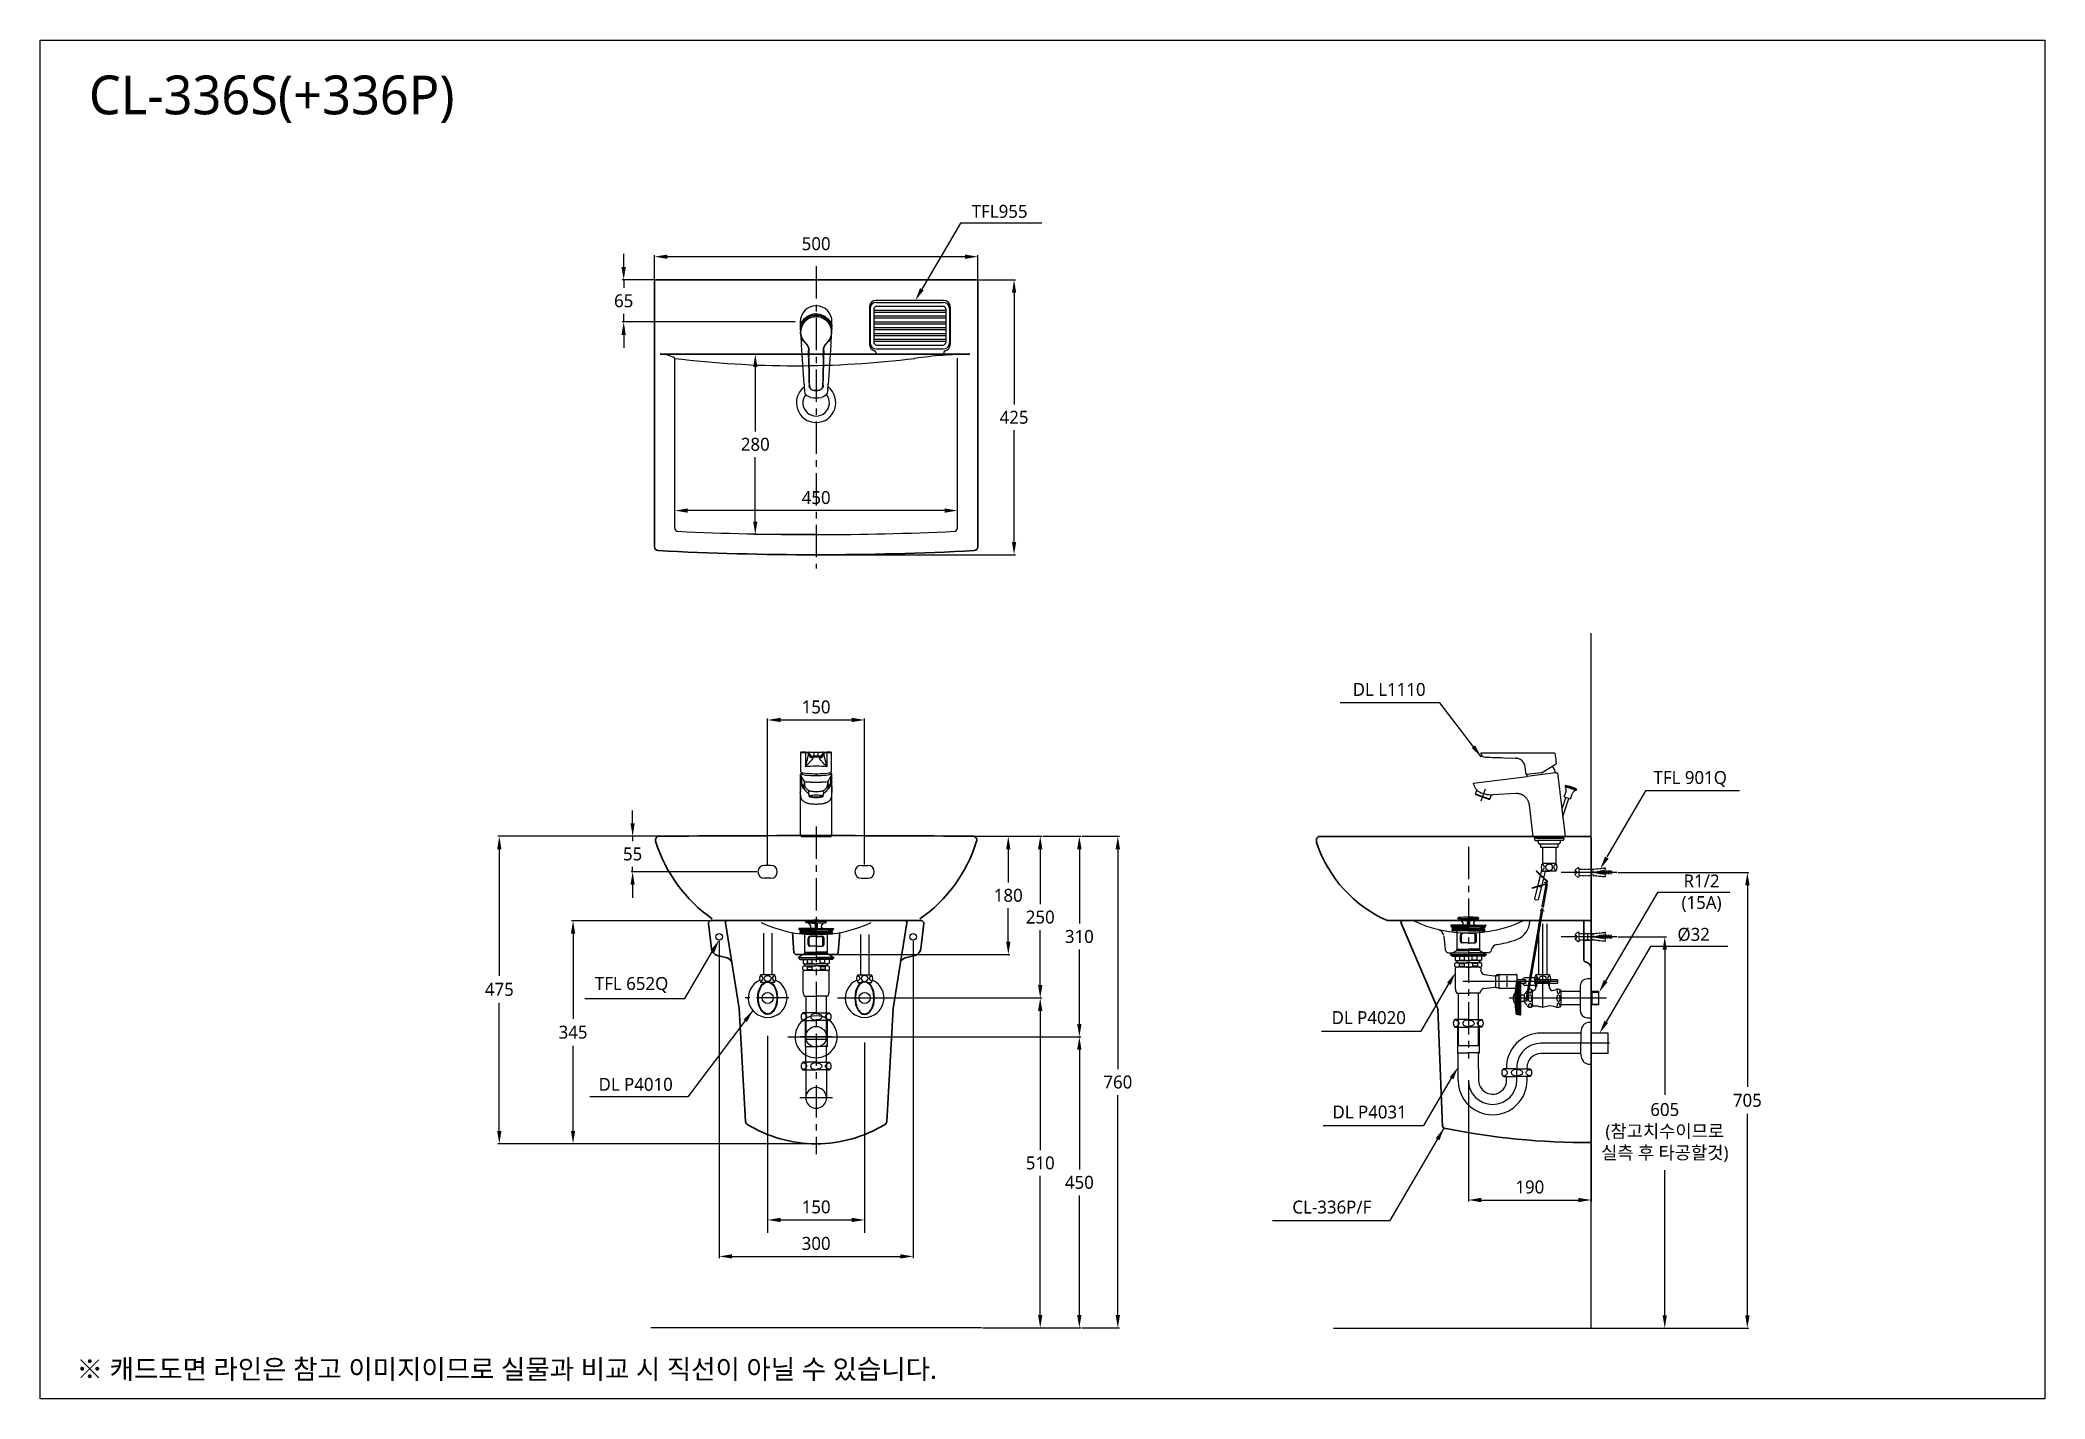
# Model space of a CAD drawing. Extents: x 189 to 3289, y -51 to 2049.
import ezdxf

# ---------------------------------------------------------------- set-up
doc = ezdxf.new("R2010")
doc.units = 0
doc.header["$LTSCALE"] = 20
doc.header["$MEASUREMENT"] = 0
for name, pattern in [('CENTER', [2, 1.25, -0.25, 0.25, -0.25]), ('CENTER2', [1.125, 0.75, -0.125, 0.125, -0.125]), ('HIDDEN', [0.375, 0.25, -0.125]), ('HIDDEN2', [0.1875, 0.125, -0.0625])]:
    doc.linetypes.add(name, pattern=pattern)
doc.layers.get('0').update_dxf_attribs({"linetype": 'CONTINUOUS'})
doc.layers.get('DEFPOINTS').update_dxf_attribs({"linetype": 'CONTINUOUS'})
for name, color, linetype in [('1', 7, 'CONTINUOUS'), ('3', 3, 'CONTINUOUS'), ('4', 4, 'CONTINUOUS'), ('5', 5, 'CONTINUOUS'), ('6', 6, 'CONTINUOUS'), ('7', 7, 'CONTINUOUS'), ('BASE', 3, 'CONTINUOUS'), ('CENTER', 2, 'CENTER'), ('CL', 2, 'CENTER'), ('DEF_LAYER_ASSEM_MEMBER', 7, 'CONTINUOUS'), ('DWG', 7, 'CONTINUOUS'), ('HD', 2, 'HIDDEN')]:
    doc.layers.add(name, color=color, linetype=linetype)
doc.layers.add('c', color=4, linetype='CONTINUOUS', lineweight=30)
doc.styles.add('GHS', font='romans.shx', dxfattribs={"bigfont": 'whgtxt.shx'})
doc.styles.get("Standard").update_dxf_attribs({"font": 'NanumGothic.ttf'})
doc.dimstyles.get("Standard").update_dxf_attribs({"dimtxt": 20, "dimasz": 20, "dimexe": 2.5, "dimexo": 1.5, "dimgap": 10, "dimtad": 1, "dimdec": 0, "dimzin": 0, "dimdsep": 46, "dimtxsty": 'Standard', "dimcen": 0, "dimclrd": 3, "dimclre": 3, "dimclrt": 2, "dimadec": 0, "dimazin": 0, "dimtfac": 1, "dimtdec": 0, "dimtmove": 0, "dimatfit": 3, "dimfxl": 0, "dimtolj": 1, "dimtzin": 0, "dimarcsym": 0})

msp = doc.modelspace()

# ---------------------------------------------------------------- texts
at = {"attachment_point": 1, "style": 'GHS'}
for s, insert, char_height, width in [('{\\fNanumGothic|b0|i0|c0|p50;CL-336S(+336P)}', (264.5858, 1994.30392), 60, 460), ('{\\fNanumGothic|b0|i0|c129|p50;※ 캐드도면 라인은 참고 이미지이므로 실물과 비교 시 직선이 아닐 수 있습니다.}', (245.52675, 10.09028), 30, 1933.7305945)]:
    msp.add_mtext(s, dxfattribs=dict(at, insert=insert, char_height=char_height, width=width))
at = {"layer": '1', "color": 2, "char_height": 20, "attachment_point": 5}
for s, insert in [('TFL955', (1672.8862, 1784.2878)), ('DL L1110', (2275.21694, 1045.3313)), ('TFL 901Q', (2740.71546, 906.96107)), ('R1/2\\P(15A)', (2758.26574, 730.59321)), ('%%c32', (2746.07734, 666.543)), ('TFL 652Q', (1103.79271, 588.62098)), ('DL P4020', (2243.67387, 538.17448)), ('DL P4010', (1110.15076, 435.04026)), ('DL P4031', (2244.97972, 392.29603)), ('CL-336P/F', (2186.65232, 245.36691))]:
    msp.add_mtext(s, dxfattribs=dict(at, insert=insert))

# ---------------------------------------------------------------- blocks, each defined once
blk = doc.blocks.new('*D4')
at = {"color": 3, "lineweight": -2}
for p, q in [((1314.1, 775.1), (1314.1, 1000.8)), ((1334.1, 998.3), (1444.1, 998.3)), ((1464.1, 775.1), (1464.1, 1000.8))]:
    blk.add_line(p, q, dxfattribs=at)
at = {"color": 3}
for points in [[(1334.1, 1001.7), (1334.1, 995), (1314.1, 998.3)], [(1444.1, 1001.7), (1444.1, 995), (1464.1, 998.3)]]:
    blk.add_solid(points, dxfattribs=at)
at = {"layer": 'DEFPOINTS', "color": 0}
for p in [(1464.1, 998.3), (1314.1, 773.6, -465.1), (1464.1, 773.6, -465.1)]:
    blk.add_point(p, dxfattribs=at)
at = {"color": 2, "insert": (1389.1, 1018.3), "char_height": 20, "attachment_point": 5}
blk.add_mtext('\\A1;150', dxfattribs=at)
blk = doc.blocks.new('*D5')
at = {"color": 3, "lineweight": -2}
for p, q in [((1105.4, 838.6), (1105.4, 858.6)), ((1145.3, 818.6), (1102.9, 818.6)), ((1105.4, 818.6), (1105.4, 811.1)), ((1297.6, 763.6), (1102.9, 763.6)), ((1105.4, 763.6), (1105.4, 771.1)), ((1105.4, 743.6), (1105.4, 723.6))]:
    blk.add_line(p, q, dxfattribs=at)
at = {"color": 3}
for points in [[(1102.1, 838.6), (1108.7, 838.6), (1105.4, 818.6)], [(1102.1, 743.6), (1108.7, 743.6), (1105.4, 763.6)]]:
    blk.add_solid(points, dxfattribs=at)
at = {"layer": 'DEFPOINTS', "color": 0}
for p in [(1105.4, 818.6), (1146.8, 818.6), (1299.1, 763.6, -465.1)]:
    blk.add_point(p, dxfattribs=at)
at = {"color": 2, "insert": (1105.4, 791.1), "char_height": 20, "attachment_point": 5}
blk.add_mtext('\\A1;55', dxfattribs=at)
blk = doc.blocks.new('*D6')
at = {"color": 3, "lineweight": -2}
for p, q in [((1794.7, 508.6), (1793.7, 508.6)), ((1796.2, 488.6), (1796.2, 303.6)), ((1796.2, 78.6), (1796.2, 263.6)), ((1646.2, 58.6), (1798.7, 58.6))]:
    blk.add_line(p, q, dxfattribs=at)
at = {"color": 3}
for points in [[(1792.8, 488.6), (1799.5, 488.6), (1796.2, 508.6)], [(1792.8, 78.6), (1799.5, 78.6), (1796.2, 58.6)]]:
    blk.add_solid(points, dxfattribs=at)
at = {"layer": 'DEFPOINTS', "color": 0}
for p in [(1796.2, 508.6), (1644.7, 58.6), (1796.2, 58.6)]:
    blk.add_point(p, dxfattribs=at)
at = {"color": 2, "insert": (1796.2, 283.6), "char_height": 20, "attachment_point": 5}
blk.add_mtext('\\A1;450', dxfattribs=at)
blk = doc.blocks.new('*D7')
at = {"color": 3, "lineweight": -2}
for p, q in [((1739.7, 818.6), (1798.7, 818.6)), ((1796.2, 798.6), (1796.2, 683.6)), ((1796.2, 528.6), (1796.2, 643.6)), ((1345.6, 508.6), (1798.7, 508.6))]:
    blk.add_line(p, q, dxfattribs=at)
at = {"color": 3}
for points in [[(1792.8, 798.6), (1799.5, 798.6), (1796.2, 818.6)], [(1792.8, 528.6), (1799.5, 528.6), (1796.2, 508.6)]]:
    blk.add_solid(points, dxfattribs=at)
at = {"layer": 'DEFPOINTS', "color": 0}
for p in [(1738.2, 818.6), (1796.2, 818.6), (1344.1, 508.6)]:
    blk.add_point(p, dxfattribs=at)
at = {"color": 2, "insert": (1796.2, 663.6), "char_height": 20, "attachment_point": 5}
blk.add_mtext('\\A1;310', dxfattribs=at)
blk = doc.blocks.new('*D8')
at = {"color": 3, "lineweight": -2}
for p, q in [((1685.6, 818.6), (1738.2, 818.6)), ((1735.7, 798.6), (1735.7, 713.6)), ((1735.7, 588.6), (1735.7, 673.6)), ((1422.4, 568.6), (1738.2, 568.6))]:
    blk.add_line(p, q, dxfattribs=at)
at = {"color": 3}
for points in [[(1732.3, 798.6), (1739, 798.6), (1735.7, 818.6)], [(1732.3, 588.6), (1739, 588.6), (1735.7, 568.6)]]:
    blk.add_solid(points, dxfattribs=at)
at = {"layer": 'DEFPOINTS', "color": 0}
for p in [(1684.1, 818.6), (1420.9, 568.6), (1735.7, 568.6)]:
    blk.add_point(p, dxfattribs=at)
at = {"color": 2, "insert": (1735.7, 693.6), "char_height": 20, "attachment_point": 5}
blk.add_mtext('\\A1;250', dxfattribs=at)
blk = doc.blocks.new('*D9')
at = {"layer": '1', "color": 3, "lineweight": -2}
for p, q in [((1314.2, 510), (1314.2, 205.6)), ((1464.2, 500), (1464.2, 205.6)), ((1334.2, 225.6), (1444.2, 225.6))]:
    blk.add_line(p, q, dxfattribs=at)
at = {"layer": '1', "color": 3}
for points in [[(1334.2, 228.9), (1334.2, 222.3), (1314.2, 225.6)], [(1444.2, 228.9), (1444.2, 222.3), (1464.2, 225.6)]]:
    blk.add_solid(points, dxfattribs=at)
at = {"layer": 'DEFPOINTS', "color": 0}
for p in [(1314.2, 510), (1464.2, 500), (1464.2, 225.6)]:
    blk.add_point(p, dxfattribs=at)
at = {"layer": '1', "color": 2, "insert": (1389.2, 245.6), "char_height": 20, "attachment_point": 5}
blk.add_mtext('\\A1;150', dxfattribs=at)
blk = doc.blocks.new('*D10')
at = {"color": 3, "lineweight": -2}
for p, q in [((1800.2, 818.6), (1858.2, 818.6)), ((1855.7, 798.6), (1855.7, 458.6)), ((1855.7, 78.6), (1855.7, 418.6)), ((1800.2, 58.6), (1858.2, 58.6))]:
    blk.add_line(p, q, dxfattribs=at)
at = {"color": 3}
for points in [[(1852.3, 798.6), (1859, 798.6), (1855.7, 818.6)], [(1852.3, 78.6), (1859, 78.6), (1855.7, 58.6)]]:
    blk.add_solid(points, dxfattribs=at)
at = {"layer": 'DEFPOINTS', "color": 0}
for p in [(1798.7, 818.6), (1798.7, 58.6), (1855.7, 58.6)]:
    blk.add_point(p, dxfattribs=at)
at = {"color": 2, "insert": (1855.7, 438.6), "char_height": 20, "attachment_point": 5}
blk.add_mtext('\\A1;760', dxfattribs=at)
blk = doc.blocks.new('*D11')
at = {"color": 3, "lineweight": -2}
for p, q in [((1239.2, 656.7), (1239.2, 166.7)), ((1539.2, 656.7), (1539.2, 166.7)), ((1259.2, 169.2), (1519.2, 169.2))]:
    blk.add_line(p, q, dxfattribs=at)
at = {"color": 3}
for points in [[(1259.2, 172.5), (1259.2, 165.9), (1239.2, 169.2)], [(1519.2, 172.5), (1519.2, 165.9), (1539.2, 169.2)]]:
    blk.add_solid(points, dxfattribs=at)
at = {"layer": 'DEFPOINTS', "color": 0}
for p in [(1239.2, 658.2), (1539.2, 658.2), (1539.2, 169.2)]:
    blk.add_point(p, dxfattribs=at)
at = {"color": 2, "insert": (1389.2, 189.2), "char_height": 20, "attachment_point": 5}
blk.add_mtext('\\A1;300', dxfattribs=at)
blk = doc.blocks.new('*D13')
at = {"color": 3, "lineweight": -2}
for p, q in [((1091.6, 1698.5), (1091.6, 1718.5)), ((1140.2, 1678.5), (1089.1, 1678.5)), ((1091.6, 1678.5), (1091.6, 1666)), ((1356.6, 1613.5), (1089.1, 1613.5)), ((1091.6, 1613.5), (1091.6, 1626)), ((1091.6, 1593.5), (1091.6, 1573.5))]:
    blk.add_line(p, q, dxfattribs=at)
at = {"color": 3}
for points in [[(1088.2, 1698.5), (1094.9, 1698.5), (1091.6, 1678.5)], [(1088.2, 1593.5), (1094.9, 1593.5), (1091.6, 1613.5)]]:
    blk.add_solid(points, dxfattribs=at)
at = {"layer": 'DEFPOINTS', "color": 0}
for p in [(1091.6, 1678.5), (1141.7, 1678.5), (1358.1, 1613.5)]:
    blk.add_point(p, dxfattribs=at)
at = {"color": 2, "insert": (1091.6, 1646), "char_height": 20, "attachment_point": 5}
blk.add_mtext('\\A1;65', dxfattribs=at)
blk = doc.blocks.new('*D14')
at = {"color": 3, "lineweight": -2}
for p, q in [((1139.2, 1677.5), (1139.2, 1716.8)), ((1619.2, 1714.3), (1159.2, 1714.3)), ((1639.2, 1677.5), (1639.2, 1716.8))]:
    blk.add_line(p, q, dxfattribs=at)
at = {"color": 3}
for points in [[(1159.2, 1717.6), (1159.2, 1710.9), (1139.2, 1714.3)], [(1619.2, 1717.6), (1619.2, 1710.9), (1639.2, 1714.3)]]:
    blk.add_solid(points, dxfattribs=at)
at = {"layer": 'DEFPOINTS', "color": 0}
for p in [(1139.2, 1714.3), (1139.2, 1676), (1639.2, 1676)]:
    blk.add_point(p, dxfattribs=at)
at = {"color": 2, "insert": (1389.2, 1734.3), "char_height": 20, "attachment_point": 5}
blk.add_mtext('\\A1;500', dxfattribs=at)
blk = doc.blocks.new('*D15')
at = {"color": 3, "lineweight": -2}
for p, q in [((1385.9, 1563.7), (1292.6, 1563.7)), ((1295.1, 1543.7), (1295.1, 1444.3)), ((1295.1, 1304.9), (1295.1, 1404.3)), ((1387.7, 1284.9), (1292.6, 1284.9))]:
    blk.add_line(p, q, dxfattribs=at)
at = {"color": 3}
for points in [[(1291.8, 1543.7), (1298.4, 1543.7), (1295.1, 1563.7)], [(1291.8, 1304.9), (1298.4, 1304.9), (1295.1, 1284.9)]]:
    blk.add_solid(points, dxfattribs=at)
at = {"layer": 'DEFPOINTS', "color": 0}
for p in [(1387.4, 1563.7), (1295.1, 1284.9), (1389.2, 1284.9)]:
    blk.add_point(p, dxfattribs=at)
at = {"color": 2, "insert": (1295.1, 1424.3), "char_height": 20, "attachment_point": 5}
blk.add_mtext('\\A1;280', dxfattribs=at)
blk = doc.blocks.new('*D16')
at = {"color": 3, "lineweight": -2}
for p, q in [((1170.5, 1296.4), (1170.5, 1324.4)), ((1587.8, 1321.9), (1190.5, 1321.9)), ((1607.8, 1296.4), (1607.8, 1324.4))]:
    blk.add_line(p, q, dxfattribs=at)
at = {"color": 3}
for points in [[(1190.5, 1325.2), (1190.5, 1318.6), (1170.5, 1321.9)], [(1587.8, 1325.2), (1587.8, 1318.6), (1607.8, 1321.9)]]:
    blk.add_solid(points, dxfattribs=at)
at = {"layer": 'DEFPOINTS', "color": 0}
for p in [(1170.5, 1321.9), (1170.5, 1294.9), (1607.8, 1294.9)]:
    blk.add_point(p, dxfattribs=at)
at = {"color": 2, "insert": (1389.2, 1341.9), "char_height": 20, "attachment_point": 5}
blk.add_mtext('\\A1;450', dxfattribs=at)
blk = doc.blocks.new('*D17')
at = {"color": 3, "lineweight": -2}
for p, q in [((1633, 818.6), (1688.8, 818.6)), ((1686.3, 798.6), (1686.3, 747.2)), ((1686.3, 655.7), (1686.3, 707.2)), ((1420.7, 635.7), (1688.8, 635.7))]:
    blk.add_line(p, q, dxfattribs=at)
at = {"color": 3}
for points in [[(1683, 798.6), (1689.6, 798.6), (1686.3, 818.6)], [(1683, 655.7), (1689.6, 655.7), (1686.3, 635.7)]]:
    blk.add_solid(points, dxfattribs=at)
at = {"layer": 'DEFPOINTS', "color": 0}
for p in [(1631.5, 818.6), (1686.3, 818.6), (1419.2, 635.7)]:
    blk.add_point(p, dxfattribs=at)
at = {"color": 2, "insert": (1686.3, 727.2), "char_height": 20, "attachment_point": 5}
blk.add_mtext('\\A1;180', dxfattribs=at)
blk = doc.blocks.new('*D18')
at = {"color": 3, "lineweight": -2}
for p, q in [((1422.4, 568.6), (1738.2, 568.6)), ((1735.7, 548.6), (1735.7, 333.6)), ((1735.7, 78.6), (1735.7, 293.6)), ((1646.2, 58.6), (1738.2, 58.6))]:
    blk.add_line(p, q, dxfattribs=at)
at = {"color": 3}
for points in [[(1732.3, 548.6), (1739, 548.6), (1735.7, 568.6)], [(1732.3, 78.6), (1739, 78.6), (1735.7, 58.6)]]:
    blk.add_solid(points, dxfattribs=at)
at = {"layer": 'DEFPOINTS', "color": 0}
for p in [(1420.9, 568.6), (1644.7, 58.6), (1735.7, 58.6)]:
    blk.add_point(p, dxfattribs=at)
at = {"color": 2, "insert": (1735.7, 313.6), "char_height": 20, "attachment_point": 5}
blk.add_mtext('\\A1;510', dxfattribs=at)
blk = doc.blocks.new('*D23')
at = {"color": 3, "lineweight": -2}
for p, q in [((2629.4, 663.2), (2703.9, 663.2)), ((2701.4, 643.2), (2701.4, 419)), ((2701.4, 78.2), (2701.4, 302.3)), ((2589.2, 58.2), (2703.9, 58.2))]:
    blk.add_line(p, q, dxfattribs=at)
at = {"color": 3}
for points in [[(2698, 643.2), (2704.7, 643.2), (2701.4, 663.2)], [(2698, 78.2), (2704.7, 78.2), (2701.4, 58.2)]]:
    blk.add_solid(points, dxfattribs=at)
at = {"layer": 'DEFPOINTS', "color": 0}
for p in [(2627.9, 663.2), (2587.7, 58.2), (2701.4, 58.2)]:
    blk.add_point(p, dxfattribs=at)
at = {"color": 2, "insert": (2701.4, 360.7), "char_height": 20, "attachment_point": 5}
blk.add_mtext('\\A1;605\\P(참고치수이므로\\P실측 후 타공할것)', dxfattribs=at)
blk = doc.blocks.new('*D24')
at = {"color": 3, "lineweight": -2}
for p, q in [((2397.7, 441), (2397.7, 253.9)), ((2587.7, 343.7), (2587.7, 253.9)), ((2417.7, 256.4), (2567.7, 256.4))]:
    blk.add_line(p, q, dxfattribs=at)
at = {"color": 3}
for points in [[(2417.7, 259.7), (2417.7, 253), (2397.7, 256.4)], [(2567.7, 259.7), (2567.7, 253), (2587.7, 256.4)]]:
    blk.add_solid(points, dxfattribs=at)
at = {"layer": 'DEFPOINTS', "color": 0}
for p in [(2397.7, 442.5), (2587.7, 345.2), (2587.7, 256.4)]:
    blk.add_point(p, dxfattribs=at)
at = {"color": 2, "insert": (2492.7, 276.4), "char_height": 20, "attachment_point": 5}
blk.add_mtext('\\A1;190', dxfattribs=at)
blk = doc.blocks.new('A$C562B3684')
at = {"color": 7}
for p, q in [((282.4, 322.9), (293.9, 322.9)), ((282.4, 312.9), (293.9, 312.9))]:
    blk.add_line(p, q, dxfattribs=at)
blk.add_line((288.2, 322.9), (288.2, 312.9))
at = {"layer": 'c', "color": 7}
for p, q in [((4.8, 342.9), (2.7, 342.9)), ((4.8, 342.9), (5.7, 342.9)), ((5.9, 342.9), (5.7, 342.9)), ((5.9, 342.9), (291, 342.9)), ((282.4, 342.9), (282.4, 282.3)), ((0, 338.9), (56.3, 207.7)), ((293.9, 340), (293.9, 0)), ((56.6, 206.7), (64, 24.8))]:
    blk.add_line(p, q, dxfattribs=at)
for centre, radius, start, end in [((2.7, 340), 2.91, 90, 201.8778), ((291, 340), 2.91, 0, 90), ((285.6, 282.3), 3.12, 180, 251.1532), ((282.4, 267.8), 11.8, 12.9553, 79.6806), ((53.7, 206.6), 2.91, 2.321, 23.2382), ((66.9, 25.2), 2.91, 187.5119, 258.4491), ((287.1, 1102.5), 1102.5, 258.4491, 270.3564)]:
    blk.add_arc(centre, radius, start, end, dxfattribs=at)
blk = doc.blocks.new('*D30')
at = {"color": 3, "lineweight": -2}
for p, q in [((1145.3, 818.6), (896.8, 818.6)), ((899.3, 798.6), (899.3, 602.7)), ((899.3, 363.2), (899.3, 561.2)), ((1387.7, 343.2), (896.8, 343.2))]:
    blk.add_line(p, q, dxfattribs=at)
at = {"color": 3}
for points in [[(895.9, 798.6), (902.6, 798.6), (899.3, 818.6)], [(895.9, 363.2), (902.6, 363.2), (899.3, 343.2)]]:
    blk.add_solid(points, dxfattribs=at)
at = {"layer": 'DEFPOINTS', "color": 0}
for p in [(1146.8, 818.6), (899.3, 343.2), (1389.2, 343.2)]:
    blk.add_point(p, dxfattribs=at)
at = {"color": 2, "insert": (899.3, 581.9), "char_height": 20, "attachment_point": 5}
blk.add_mtext('\\A1;475', dxfattribs=at)
blk = doc.blocks.new('*D31')
at = {"color": 3, "lineweight": -2}
for p, q in [((1237.3, 688.1), (1010.8, 688.1)), ((1013.3, 668.1), (1013.3, 536.6)), ((1013.3, 363.2), (1013.3, 494.8)), ((1387.7, 343.2), (1010.8, 343.2))]:
    blk.add_line(p, q, dxfattribs=at)
at = {"color": 3}
for points in [[(1010, 668.1), (1016.6, 668.1), (1013.3, 688.1)], [(1010, 363.2), (1016.6, 363.2), (1013.3, 343.2)]]:
    blk.add_solid(points, dxfattribs=at)
at = {"layer": 'DEFPOINTS', "color": 0}
for p in [(1238.8, 688.1), (1013.3, 343.2), (1389.2, 343.2)]:
    blk.add_point(p, dxfattribs=at)
at = {"color": 2, "insert": (1013.3, 515.7), "char_height": 20, "attachment_point": 5}
blk.add_mtext('\\A1;345', dxfattribs=at)
blk = doc.blocks.new('*D32')
at = {"color": 3, "lineweight": -2}
for p, q in [((1638.2, 1678.5), (1697.7, 1678.5)), ((1695.2, 1658.5), (1695.2, 1486)), ((1695.2, 1273.6), (1695.2, 1446)), ((1390.7, 1253.6), (1697.7, 1253.6))]:
    blk.add_line(p, q, dxfattribs=at)
at = {"color": 3}
for points in [[(1691.9, 1658.5), (1698.6, 1658.5), (1695.2, 1678.5)], [(1691.9, 1273.6), (1698.6, 1273.6), (1695.2, 1253.6)]]:
    blk.add_solid(points, dxfattribs=at)
at = {"layer": 'DEFPOINTS', "color": 0}
for p in [(1636.7, 1678.5), (1389.2, 1253.6), (1695.2, 1253.6)]:
    blk.add_point(p, dxfattribs=at)
at = {"color": 2, "insert": (1695.2, 1466), "char_height": 20, "attachment_point": 5}
blk.add_mtext('\\A1;425', dxfattribs=at)
blk = doc.blocks.new('*D34')
at = {"color": 3, "lineweight": -2}
for p, q in [((2629.4, 762.7), (2831.6, 762.7)), ((2829.1, 742.7), (2829.1, 431.3)), ((2829.1, 78.2), (2829.1, 389.6)), ((2590.7, 58.2), (2831.6, 58.2))]:
    blk.add_line(p, q, dxfattribs=at)
at = {"color": 3}
for points in [[(2825.8, 742.7), (2832.5, 742.7), (2829.1, 762.7)], [(2825.8, 78.2), (2832.5, 78.2), (2829.1, 58.2)]]:
    blk.add_solid(points, dxfattribs=at)
at = {"layer": 'DEFPOINTS', "color": 0}
for p in [(2627.9, 762.7), (2589.2, 58.2), (2829.1, 58.2)]:
    blk.add_point(p, dxfattribs=at)
at = {"color": 2, "insert": (2829.1, 410.4), "char_height": 20, "attachment_point": 5}
blk.add_mtext('\\A1;705', dxfattribs=at)

# ---------------------------------------------------------------- dimensions: what is measured, and where the dimension line sits
dim = msp.add_linear_dim(base=(1139.19385, 1714.25564), p1=(1639.19385, 1676.02507), p2=(1139.19385, 1676.02507), angle=180, dimstyle='Standard')
dim.commit()
dim.dimension.update_dxf_attribs({"geometry": '*D14', "text_midpoint": (1389.19385, 1734.25564)})
for base, p1, p2, angle, picture, middle in [((1091.55762, 1678.52507), (1358.06684, 1613.52507), (1141.69385, 1678.52507), 90, '*D13', (1091.55762, 1646.02507)), ((1105.38711, 818.63492), (1299.14713, 763.63492, -465.06983), (1146.75567, 818.63492), 90, '*D5', (1105.38711, 791.13492)), ((899.25189, 343.24106), (1146.75567, 818.63492), (1389.19385, 343.24106), 90, '*D30', (899.25189, 581.93799)), ((2829.1226191774, 58.1688282905), (2627.8532613875, 762.6688282905), (2589.1938496611, 58.1688282905), 270, '*D34', (2829.1226191774, 410.4188282905))]:
    dim = msp.add_linear_dim(base=base, p1=p1, p2=p2, angle=angle, dimstyle='Standard', override={"dimtih": 1, "dimtoh": 1, "dimfxl": 1.25})
    dim.commit()
    dim.dimension.update_dxf_attribs({"geometry": picture, "text_midpoint": middle, "dimtype": 160})
for base, p1, p2, picture, middle in [((1695.22138, 1253.5651), (1636.69385, 1678.52507), (1389.19385, 1253.5651), '*D32', (1695.22138, 1466.04509)), ((1796.15494, 818.63492), (1344.11472, 508.63492), (1738.18194, 818.63492), '*D7', (1796.15494, 663.63492)), ((1735.68194, 568.63492), (1684.08622, 818.63492), (1420.88484, 568.63492), '*D8', (1735.68194, 693.63492)), ((1855.68194, 58.63492), (1798.65494, 818.63492), (1798.65494, 58.63492), '*D10', (1855.68194, 438.63492)), ((1013.28909, 343.24106), (1238.83579, 688.13035), (1389.19237, 343.24106), '*D31', (1013.28909, 515.6857)), ((1735.68194, 58.63492), (1420.88484, 568.63492), (1644.65888, 58.63492), '*D18', (1735.68194, 313.63492)), ((1796.15494, 58.63492), (1796.15494, 508.63492), (1644.65888, 58.63492), '*D6', (1796.15494, 283.63492))]:
    dim = msp.add_linear_dim(base=base, p1=p1, p2=p2, angle=90, dimstyle='Standard', override={"dimtih": 1, "dimtoh": 1, "dimfxl": 1.25})
    dim.commit()
    dim.dimension.update_dxf_attribs({"geometry": picture, "text_midpoint": middle})
for base, p1, p2, text, picture, middle in [((1295.10643, 1284.8651), (1387.41441, 1563.69174), (1389.19385, 1284.8651), '280', '*D15', (1295.10643, 1424.27842)), ((1686.30111, 818.63492), (1419.2378, 635.74853), (1631.53814, 818.63492), '180', '*D17', (1686.30111, 727.19172))]:
    dim = msp.add_linear_dim(base=base, p1=p1, p2=p2, angle=90, text=text, dimstyle='Standard', override={"dimtih": 1, "dimtoh": 1, "dimfxl": 1.25})
    dim.commit()
    dim.dimension.update_dxf_attribs({"geometry": picture, "text_midpoint": middle})
dim = msp.add_linear_dim(base=(1170.54266, 1321.89535), p1=(1607.84504, 1294.89033), p2=(1170.54266, 1294.89033), angle=180, text='450', dimstyle='Standard')
dim.commit()
dim.dimension.update_dxf_attribs({"geometry": '*D16', "text_midpoint": (1389.19385, 1341.89535)})
dim = msp.add_linear_dim(base=(1464.14713, 998.3278), p1=(1314.14713, 773.63492, -465.06983), p2=(1464.14713, 773.63492, -465.06983), dimstyle='Standard')
dim.commit()
dim.dimension.update_dxf_attribs({"geometry": '*D4', "text_midpoint": (1389.14713, 998.3278), "dimtype": 160})
for base, p1, p2, picture, middle in [((1539.19385, 169.1956), (1239.19385, 658.16883), (1539.19385, 658.16883), '*D11', (1389.19385, 189.1956)), ((2587.69385, 256.36051), (2397.69385, 442.54726), (2587.69385, 345.24106), '*D24', (2492.69385, 276.36051))]:
    dim = msp.add_linear_dim(base=base, p1=p1, p2=p2, dimstyle='Standard')
    dim.commit()
    dim.dimension.update_dxf_attribs({"geometry": picture, "text_midpoint": middle})
dim = msp.add_linear_dim(base=(2701.3665, 58.16883), p1=(2627.94954, 663.16883), p2=(2587.69385, 58.16883), angle=90, text='<>\\P(참고치수이므로\\P실측 후 타공할것)', dimstyle='Standard', override={"dimtih": 1, "dimtoh": 1, "dimfxl": 1.25})
dim.commit()
dim.dimension.update_dxf_attribs({"geometry": '*D23', "text_midpoint": (2701.3665, 360.66883), "dimtype": 160})
at = {"layer": '1'}
dim = msp.add_linear_dim(base=(1464.17038, 225.59735), p1=(1314.17038, 510.03387), p2=(1464.17038, 500.03387), dimstyle='Standard', override={"dimtxt": 20, "dimasz": 20, "dimexe": 20, "dimexo": 0, "dimgap": 10, "dimdec": 4, "dimlfac": 1, "dimzin": 8, "dimclrd": 3, "dimclre": 3, "dimtdec": 4}, dxfattribs=at)
dim.commit()
dim.dimension.update_dxf_attribs({"geometry": '*D9', "text_midpoint": (1389.17038, 245.59735)})

# ---------------------------------------------------------------- linework, layer by layer
for p, q in [((1586.53163, 1646.69174), (1481.53163, 1646.69174)), ((1471.53163, 1636.69174), (1471.53163, 1578.69174)), ((1596.53163, 1636.69174), (1596.53163, 1578.69174)), ((1481.53163, 1566.04263), (1481.53163, 1563.69174)), ((1586.53163, 1566.04263), (1586.53163, 1563.69174)), ((2548.41224, 878.75173), (2542.16641, 860.61252)), ((2543.55644, 849.29168), (2553.13983, 877.12389)), ((2546.04844, 879.56565), (2548.81577, 887.60255)), ((2546.04844, 879.56565), (2555.50363, 876.30996)), ((2547.70648, 896.97429), (2547.21812, 895.55601)), ((2547.21812, 895.55601), (2564.42656, 889.63067)), ((2547.70648, 896.97429), (2564.91491, 891.04895)), ((2555.50363, 876.30996), (2558.27096, 884.34687)), ((2564.91491, 891.04895), (2564.42656, 889.63067)), ((2492.50825, 687.42036), (2492.50825, 688.13035)), ((2433.39236, 643.40914), (2433.30929, 642.99657))]:
    msp.add_line(p, q)
at = {"color": 7}
for p, q in [((1170.54266, 1294.89033), (1170.54266, 1557.51136)), ((1607.84504, 1294.89033), (1607.84504, 1557.51136)), ((1366.96496, 635.74577), (1389.15627, 635.74577)), ((1411.34757, 635.74577), (1389.15627, 635.74577)), ((1419.2378, 635.74853), (1419.23761, 635.74577)), ((2428.32755, 638.55637), (2397.69385, 638.55637))]:
    msp.add_line(p, q, dxfattribs=at)
at = {"color": 1}
for p, q in [((2587.69385, 58.16883), (2587.69385, 1132.4329)), ((1644.65888, 58.63492), (1133.72882, 58.63492))]:
    msp.add_line(p, q, dxfattribs=at)
at = {"ltscale": 0.5}
for p, q in [((2430.88533, 875.76603), (2408.80255, 883.8035)), ((1413.6469, 819.56476), (1364.6469, 819.56476)), ((1412.21646, 819.56474), (1366.07735, 819.56469)), ((1366.07735, 819.56469), (1366.07735, 818.08617)), ((1412.21646, 819.56474), (1412.21646, 818.08617)), ((2499.62974, 818.16883), (2499.62974, 816.6903)), ((2499.62974, 818.16883), (2545.75796, 818.16883)), ((2545.75796, 818.16883), (2545.75796, 816.6903))]:
    msp.add_line(p, q, dxfattribs=at)
at = {"color": 7, "linetype": 'HIDDEN'}
msp.add_line((1371.66253, 819.56478), (1371.66253, 819.5647), dxfattribs=at)
at = {"linetype": 'CENTER2', "ltscale": 0.05}
for p, q in [((2627.85326, 762.66883), (2541.2528, 762.66883)), ((2627.94954, 663.16883), (2541.34908, 663.16883))]:
    msp.add_line(p, q, dxfattribs=at)
at = {"linetype": 'HIDDEN2'}
for p, q in [((2590.03734, 768.16883), (2590.03734, 759.16883)), ((2590.13363, 667.66883), (2590.13363, 658.66883))]:
    msp.add_line(p, q, dxfattribs=at)
at = {"linetype": 'HIDDEN2', "ltscale": 0.05}
for points in [[(2569.15904, 755.57953), (2569.15904, 769.75813, 0.3163168315), (2562.48835, 765.06883), (2564.27122, 765.06883), (2564.27122, 760.26883), (2562.48835, 760.26883, 0.3163168315)], [(2569.25533, 656.07953), (2569.25533, 670.25813, 0.3163168315), (2562.58463, 665.56883), (2564.3675, 665.56883), (2564.3675, 660.76883), (2562.58463, 660.76883, 0.3163168315)]]:
    msp.add_lwpolyline(points, format="xyb", close=True, dxfattribs=at)
for points in [[(2569.15904, 758.16883), (2584.96522, 758.16883), (2590.03734, 758.16883), (2609.65657, 756.03213), (2609.32684, 759.53698), (2590.03734, 762.66883), (2609.32684, 766.06326), (2609.98631, 769.20554), (2590.03734, 767.16883), (2584.96522, 767.16883), (2569.15904, 767.16883)], [(2601.12381, 760.86883), (2619.64817, 760.86883), (2619.59954, 764.46883), (2600.26618, 764.46883)], [(2569.25533, 658.66883), (2585.06151, 658.66883), (2590.13363, 658.66883), (2609.75286, 656.53213), (2609.42312, 660.03698), (2590.13363, 663.16883), (2609.42312, 666.56326), (2610.08259, 669.70554), (2590.13363, 667.66883), (2585.06151, 667.66883), (2569.25533, 667.66883)], [(2601.2201, 661.36883), (2619.74445, 661.36883), (2619.69582, 664.96883), (2600.36246, 664.96883)]]:
    msp.add_lwpolyline(points, dxfattribs=at)
at = {"color": 7}
msp.add_lwpolyline([(2359.65573, 664.00216), (2362.07841, 642.99657, 0.3809675334), (2367.06015, 638.55637), (2397.69385, 638.55637)], format="xyb", dxfattribs=at)
for centre in [(1239.19385, 663.16883), (1539.19385, 663.16883)]:
    msp.add_circle(centre, 5, dxfattribs=at)
for centre, radius, start, end in [((1481.53163, 1636.69174), 10, 90, 180), ((1586.53163, 1636.69174), 10, 0, 90), ((1481.53163, 1578.69174), 10, 180, 256.6576362), ((1478.53163, 1566.04263), 3, 0, 76.6576362), ((1589.53163, 1566.04263), 3, 103.3423638, 180), ((1586.53163, 1578.69174), 10, 283.3423638, 0), ((2538.09773, 889.58676), 10.90017, 349.51170082, 33.2045301), ((2542.99333, 855.33518), 41.905, 58.4578451, 83.5421549), ((2567.9385, 879.31176), 10.90017, 108.7954699, 152.48829918), ((1389.15627, 866.32978), 200, 244.8300433, 295.1699567), ((2397.69385, 869.14038), 200, 244.8300433, 295.1699567), ((2462.50825, 687.42036), 30, 289.62988033, 0), ((2397.69385, 869.14038), 222.93282, 285.01678236, 289.62988033)]:
    msp.add_arc(centre, radius, start, end)
for centre, radius, start, end in [((1146.07568, 1512.481), 51.24808, 61.48281084, 87.81252179), ((1356.25597, 3084.06524), 1538.27108, 263.06584614, 276.93415386), ((1632.75384, 942.97671), 620.74361, 90.54983289, 98.45940621), ((1389.19385, 1488.52507), 30.5, 127.05773884, 52.94226116), ((1389.19385, 1488.52507), 20.5, 140.90180968, 39.09819032), ((1175.54266, 1294.89033), 5, 180, 267.3052228), ((1389.19385, 5834.14637), 4549.28126, 267.3052228, 270), ((1389.19385, 5834.14637), 4549.28126, 270, 272.6947772), ((1602.84504, 1294.89033), 5, 272.6947772, 0), ((2433.24925, 924.86397), 42.11284, 240.02493621, 272.52930875), ((2349.55436, 664.04863), 10.02952, 6.57913523, 71.4372855), ((2443.22454, 641.42935), 10.02952, 98.06423429, 168.61526306), ((2416.07937, 833.01852), 183.47312, 278.06423429, 282.39317276), ((2428.32755, 643.57113), 5.01476, 270, 353.42086477)]:
    msp.add_arc(centre, radius, start, end, dxfattribs=at)
at = {"layer": '1', "color": 3}
for p, q in [((1612.38484, 1765.9976), (1552.63851, 1663.95116)), ((1738.04438, 1765.9976), (1612.38484, 1765.9976)), ((2671.6049, 888.67086), (2611.85857, 786.62442)), ((2817.15441, 888.67086), (2671.6049, 888.67086)), ((2690.05213, 731.53804), (2609.92321, 594.67824)), ((2802.16709, 731.53804), (2690.05213, 731.53804)), ((1186.31681, 567.85511), (1229.08877, 640.90941)), ((2679.08983, 648.25279), (2610.8449, 531.69079)), ((2798.89737, 648.25279), (2679.08983, 648.25279)), ((2324.81681, 517.40861), (2367.58877, 590.46291)), ((1031.73932, 567.85511), (1186.31681, 567.85511)), ((2170.54711, 517.40861), (2324.81681, 517.40861)), ((2328.94181, 371.53016), (2371.71377, 444.58446)), ((2173.09423, 371.53016), (2328.94181, 371.53016)), ((2276.56439, 224.92107), (2360.07031, 367.54876)), ((2095.00719, 224.92107), (2276.56439, 224.92107))]:
    msp.add_line(p, q, dxfattribs=at)
at = {"layer": '1', "color": 7, "linetype": 'Continuous'}
for p, q in [((1386.19385, 1623.70983, 36.5), (1386.19385, 1624.12375, 36.5)), ((1392.19385, 1624.12375, 36.5), (1392.19385, 1623.70983, 36.5)), ((1365.19385, 1601.84266, 36.5), (1365.19385, 1598.19345, 36.5)), ((1413.19385, 1598.19345, 36.5), (1413.19385, 1601.84266, 36.5)), ((1377.59862, 1559.84135, 36.5), (1377.49095, 1569.30657, 36.5)), ((1377.99091, 1569.31227, 36.5), (1378.09859, 1559.84705, 36.5)), ((1400.28911, 1559.84705, 36.5), (1400.39679, 1569.31227, 36.5)), ((1400.89675, 1569.30657, 36.5), (1400.78908, 1559.84135, 36.5)), ((1400.57652, 1542.99182, 36.5), (1400.57804, 1542.99181, 36.5)), ((1386.10269, 1507.54703, 36.5), (1386.10269, 1508.04704, 36.5)), ((1386.10269, 1508.04704, 36.5), (1392.28501, 1508.04704, 36.5)), ((1386.10269, 1507.54703, 36.5), (1392.28501, 1507.54703, 36.5)), ((1392.28501, 1507.54703, 36.5), (1392.28501, 1508.04704, 36.5)), ((1365.1469, 947.87041), (1365.1469, 918.15)), ((1372.52579, 947.82683), (1372.52579, 925.91752)), ((1377.55167, 947.87056), (1377.444, 947.87035)), ((1377.444, 947.87035), (1377.444, 946.18932)), ((1377.5318, 947.81836), (1377.55167, 947.87056)), ((1377.94397, 948.37105), (1378.05164, 948.37126)), ((1384.74201, 941.38451), (1384.53134, 940.83124)), ((1386.05574, 948.37241), (1386.05574, 947.76757)), ((1386.05574, 948.37241), (1392.23807, 948.37241)), ((1386.05574, 942.23834), (1386.05574, 947.76757)), ((1392.23807, 947.76757), (1386.05574, 947.76757)), ((1392.23807, 942.23834), (1386.05574, 942.23834)), ((1392.23807, 948.37241), (1392.23807, 947.76757)), ((1392.23807, 942.23834), (1392.23807, 947.76757)), ((1393.76247, 940.83124), (1393.5518, 941.38451)), ((1400.24217, 948.37126), (1400.34984, 948.37105)), ((1400.74213, 947.87056), (1400.76201, 947.81836)), ((1400.84981, 947.87035), (1400.74213, 947.87056)), ((1400.84981, 947.87035), (1400.84981, 946.18932)), ((1405.76802, 947.82683), (1405.76802, 925.91752)), ((1413.1469, 918.15), (1413.1469, 947.87041)), ((2452.04776, 939.98858), (2470.63506, 939.43531)), ((2469.01582, 946.97532), (2452.16743, 946.9757)), ((2478.48105, 946.97512), (2469.01582, 946.97532)), ((2490.28261, 946.97486), (2478.48105, 946.97512)), ((2531.03879, 946.97396), (2490.28261, 946.97486)), ((2511.01144, 916.75406), (2533.29252, 930.67683)), ((2531.53505, 946.53489), (2532.70444, 937.011)), ((2532.87861, 934.0479), (2533.29252, 930.67683)), ((1389.1469, 915.22521), (1389.1469, 912.36252)), ((2487.19033, 913.8292), (2485.76957, 925.40034)), ((2511.01144, 916.75406), (2487.19033, 913.8292)), ((2532.64874, 916.36541), (2488.67895, 910.96659)), ((2526.97807, 926.73122), (2527.58921, 926.80626)), ((1377.39951, 889.50646), (1377.39951, 883.27295)), ((1378.19951, 879.87039), (1378.19951, 884.01294)), ((1380.14951, 881.07546), (1380.14951, 880.81945)), ((1398.14951, 880.81945), (1398.14951, 881.07546)), ((1400.09951, 879.87039), (1400.09951, 884.01294)), ((1400.89951, 883.27295), (1400.89951, 889.5092)), ((1366.07735, 818.08617), (1412.21646, 818.08617)), ((2545.75796, 816.6903), (2499.62974, 816.6903))]:
    msp.add_line(p, q, dxfattribs=at)
at = {"layer": '1', "color": 1, "linetype": 'CENTER'}
msp.add_line((2417.47346, 873.27192), (2424.20501, 891.76671), dxfattribs=at)
at = {"layer": '1', "color": 1}
msp.add_line((2189.19385, 58.16883), (2589.19385, 58.16883), dxfattribs=at)
at = {"layer": '1', "color": 7, "linetype": 'Continuous', "extrusion": (0, 0, -1)}
for centre, radius, start, end in [((-2417.2158, 946.47648), 0.5, 347.8973732, 90.0013114), ((-2531.03878, 946.47396), 0.5, 90.0013114, 170.53063335), ((-2510.8386, 912.24276), 22.19637, 356.7039548, 4.58253148)]:
    msp.add_arc(centre, radius, start, end, dxfattribs=at)
at = {"layer": '1', "color": 7, "linetype": 'Continuous'}
for centre, radius, start, end in [((2423.57133, 947.8393), 7, 192.1026268, 268.29504281), ((2469.88884, 923.45043), 16, 6.97724949, 88.29504281), ((1389.1469, 913.63869), 22.19637, 171.37829069, 176.268188), ((1389.1469, 913.63869), 22.19637, 3.731812, 8.62170931), ((2527.21189, 926.4782), 0.5, 41.00466382, 74.59225154), ((2510.8386, 912.24276), 22.19637, 10.70413978, 41.00466382)]:
    msp.add_arc(centre, radius, start, end, dxfattribs=at)
at = {"layer": '1', "color": 7, "linetype": 'Continuous', "extrusion": (0, 0, -1)}
for centre, major_axis, ratio, start_param, end_param in [((1389.19385, 1598.19345, 36.5), (0, -24.17282), 0.992851, 0.7650129596, 5.5181723476), ((1389.19385, 1598.19347, 36.5), (0, -23.67655), 0.992543, 0.7650129596, 5.5181723476), ((1389.19385, 1601.84266, 36.5), (-24, 0), 0.935718, 0, 1.4454684956), ((1389.19385, 1601.84266, 36.5), (-24, 0), 0.935718, 1.696124158, 3.1415926536), ((1361.49199, 1569.12176, 36.5), (0, -16.62396), 0.992543, 3.9066056132, 4.7009281642), ((1416.89571, 1569.12176, 36.5), (0, -16.62396), 0.992543, 1.582257143, 2.376579694), ((1361.49199, 1569.12174, 36.5), (0, -16.12768), 0.992083, 3.9066056132, 4.7009281642), ((1384.5947, 1560.22625, 36.5), (-2.47819, 218.64475), 0.032013, 4.6338460931, 4.7109914189), ((1384.5947, 1560.22627, 36.5), (-2.47802, 218.62987), 0.029729, 4.633846093, 4.7109914191), ((1393.793, 1560.22627, 36.5), (-2.47802, -218.62987), 0.029729, 4.7137865417, 4.7909318677), ((1393.793, 1560.22625, 36.5), (-2.47819, -218.64475), 0.032013, 4.7137865417, 4.7909318677), ((1416.89571, 1569.12174, 36.5), (0, -16.12768), 0.992083, 1.582257143, 2.376579694)]:
    msp.add_ellipse(centre, major_axis=major_axis, ratio=ratio, start_param=start_param, end_param=end_param, dxfattribs=at)
at = {"layer": '1', "color": 7, "linetype": 'Continuous'}
for centre, major_axis, ratio, start_param, end_param in [((1372.91901, 1581.11383, 36.5), (-0.34762, -0.35939), 0.000015, 4.7123730788, 6.3712122468), ((1405.46869, 1581.11383, 36.5), (0.34762, -0.35939), 0.000015, 6.195158368, 7.8539975355), ((1377.99094, 1569.31227, 36.5), (-0.49997, -0.00569), 0.000022, 4.7124339599, 6.281755616), ((1378.09861, 1559.84704, 36.5), (-0.49997, -0.00569), 0.000022, 4.7124339599, 6.2817556166), ((1400.28909, 1559.84704, 36.5), (-0.49997, 0.00569), 0.000022, 3.1423044831, 4.712343232), ((1400.39676, 1569.31227, 36.5), (-0.49997, 0.00569), 0.000022, 3.1423044831, 4.712343232), ((1378.30962, 1542.99864, 36.5), (-0.49995, -0.00684), 0.000022, 4.7124451401, 6.283743557), ((1400.07808, 1542.99864, 36.5), (-0.49995, 0.00684), 0.000022, 3.1423726129, 4.7123332829), ((1378.69158, 1515.41338, 36.5), (-0.49995, -0.00702), 0.000022, 4.7124463904, 6.2848620927), ((1399.69612, 1515.41338, 36.5), (-0.49995, 0.00702), 0.000022, 3.142382966, 4.712333291), ((1389.1469, 948.37041), (-23.5, 0), 0.000022, 5.47740194, 7.3747294912), ((1389.1469, 947.87041), (-24, 0), 0.002517, 6.2831667699, 7.0889686744), ((1372.87206, 947.87079), (0.00001, -0.5), 0.695239, 3.1415618749, 4.8004010427), ((1361.44505, 947.87106), (-16, 0), 0.003831, 2.3358092864, 3.1301318374), ((1361.44505, 948.37106), (-16.5, 0), 0.000022, 2.3358092875, 3.1301318372), ((1377.94399, 947.87105), (0.00097, -0.5), 0.999935, 3.1396943782, 4.7118353151), ((1384.44354, 946.19909), (6.99736, -0.19218), 0.930294, 3.1726081657, 4.6870102372), ((1384.53134, 947.82814), (6.54179, -2.49099), 0.999493, 3.5069884987, 5.07605031), ((1378.05166, 947.87126), (0.00097, -0.5), 0.999935, 3.1396943782, 4.7118353151), ((1384.54775, 947.87125), (-7.4253, 0.16584), 0.062803, 0.3430778676, 0.4202231918), ((1378.26267, 947.87163), (0.00081, -0.5), 0.999907, 3.1400298133, 4.7892673937), ((1384.74201, 948.38141), (6.54179, -2.49099), 0.999493, 3.5841338247, 5.07605031), ((1384.54769, 948.37125), (-6.95588, -0.00172), 0.00065, 5.8403944659, 5.9175401873), ((1378.64463, 947.87224), (0.00079, -0.5), 0.999901, 3.1400732605, 4.9169031098), ((1385.0064, 949.20249), (6.7701, -1.77924), 0.999527, 3.6049081808, 4.9692700179), ((1389.1469, 939.6353), (-40, 0), 0.030099, 4.5967422503, 4.8280357105), ((1393.2874, 949.20249), (-6.7701, -1.77924), 0.999527, 1.3139152893, 2.6782771264), ((1393.5518, 948.38141), (-6.54179, -2.49099), 0.999493, 1.2071349972, 2.6990514825), ((1393.76247, 947.82814), (-6.54179, -2.49099), 0.999493, 1.2071349972, 2.7761968085), ((1393.85027, 946.19909), (-6.99736, -0.19218), 0.930294, 1.59617507, 3.1105771415), ((1399.64917, 947.87224), (0.00079, 0.5), 0.999901, 4.5078730827, 6.2847029318), ((1389.1469, 948.37041), (-23.5, 0), 0.000022, 2.0388340056, 3.9473760208), ((1400.03114, 947.87163), (0.00081, 0.5), 0.999907, 4.6355097091, 6.2847472894), ((1393.74612, 948.37125), (-6.95588, 0.00172), 0.00065, 3.5072377732, 3.5843834946), ((1400.24214, 947.87126), (0.00097, 0.5), 0.999935, 4.7129432279, 6.2850841649), ((1400.34982, 947.87105), (0.00097, 0.5), 0.999935, 4.7129432279, 6.2850841649), ((1416.84876, 948.37106), (-16.5, 0), 0.000022, 0.0114608165, 0.8057833662), ((1393.74605, 947.87125), (-7.4253, -0.16584), 0.062803, 2.7213694607, 2.7985147851), ((1416.84876, 947.87106), (-16, 0), 0.003831, 0.0114608162, 0.8057833672), ((1405.42174, 947.87079), (-0.00001, -0.5), 0.695239, 1.4827842645, 3.1416234323), ((1389.1469, 947.87041), (-24, 0), 0.002517, 2.3358092864, 3.1416111911), ((1389.1469, 918.15), (-24, 0), 0.121869, 0, 3.1415926536), ((1389.1469, 915.06193), (-22.15, 0), 0.121869, 6.2752822902, 7.853981634), ((1389.1469, 923.64239), (-24, 0), 0.131412, 3.9473760208, 5.47740194), ((1389.1469, 915.06193), (22.15, 0), 0.121869, 4.7123889804, 6.2910883242), ((1389.14951, 883.27295), (-11.75, 0), 0.173648, 5.9120463972, 6.6543242171), ((1389.14951, 880.31852), (-11.25, 0), 0.173648, 0.2314564118, 1.5707963268), ((1389.14951, 880.31852), (-10, 0), 0.173648, 4.7123889804, 7.853981634), ((1389.14951, 880.81945), (-9, 0), 0.173648, 6.0760857351, 7.853981634), ((1389.14951, 880.31852), (10, 0), 0.173648, 4.7123889804, 7.853981634), ((1389.14951, 880.81945), (9, 0), 0.173648, 4.7123889804, 6.4902848793), ((1389.14951, 880.31852), (11.25, 0), 0.173648, 4.7123889804, 6.0517288954), ((1389.14951, 883.27295), (-11.75, 0), 0.173648, 2.7704537437, 3.5127315635)]:
    msp.add_ellipse(centre, major_axis=major_axis, ratio=ratio, start_param=start_param, end_param=end_param, dxfattribs=at)
for points, knots in [([(1392.19385, 1623.70983, 36.5), (1392.19385, 1623.66909, 36.5), (1392.13636, 1623.63516, 36.5), (1391.91622, 1623.58426, 36.5), (1391.75061, 1623.56648, 36.5), (1391.33463, 1623.54325, 36.5), (1391.0781, 1623.53739, 36.5), (1390.5099, 1623.53141, 36.5), (1390.19013, 1623.53107, 36.5), (1389.53506, 1623.53094, 36.5), (1389.19078, 1623.53108, 36.5), (1388.52651, 1623.53097, 36.5), (1388.19728, 1623.53076, 36.5), (1387.59596, 1623.5336, 36.5), (1387.31578, 1623.53681, 36.5), (1386.84091, 1623.55262, 36.5), (1386.64024, 1623.56568, 36.5), (1386.3472, 1623.60651, 36.5), (1386.25085, 1623.63498, 36.5), (1386.20024, 1623.68312, 36.5), (1386.19385, 1623.69609, 36.5), (1386.19385, 1623.70983, 36.5)], [0, 0, 0, 0, 0.1068488527, 0.1068488527, 0.2136620251, 0.2136620251, 0.321009761, 0.321009761, 0.4287284182, 0.4287284182, 0.5358739252, 0.5358739252, 0.6424034434, 0.6424034434, 0.7492201446, 0.7492201446, 0.8567851395, 0.8567851395, 0.9644038311, 0.9644038311, 1, 1, 1, 1]), ([(1378.30959, 1542.99865, 36.5), (1378.36884, 1538.66572, 36.5), (1378.42839, 1534.3328, 36.5), (1378.55557, 1525.13771, 36.5), (1378.62328, 1520.27555, 36.5), (1378.69155, 1515.41339, 36.5)], [0, 0, 0, 0, 0.4712209705, 0.4712209705, 1, 1, 1, 1]), ([(1399.69615, 1515.41339, 36.5), (1399.75699, 1519.74629, 36.5), (1399.81738, 1524.07921, 36.5), (1399.94475, 1533.27429, 36.5), (1400.01163, 1538.13647, 36.5), (1400.07811, 1542.99865, 36.5)], [0, 0, 0, 0, 0.4712209719, 0.4712209719, 1, 1, 1, 1]), ([(1386.10269, 1507.55815, 36.5), (1384.02967, 1507.55815, 36.5), (1381.99933, 1508.41268, 36.5), (1379.09926, 1511.3, 36.5), (1378.23143, 1513.33412, 36.5), (1378.20218, 1515.4065, 36.5)], [0, 0, 0, 0, 0.5, 0.5, 1, 1, 1, 1]), ([(1378.69155, 1515.41339, 36.5), (1378.71889, 1513.46631, 36.5), (1379.52657, 1511.56851, 36.5), (1382.24771, 1508.85166, 36.5), (1384.15496, 1508.04704, 36.5), (1386.10269, 1508.04704, 36.5)], [0, 0, 0, 0, 0.5, 0.5, 1, 1, 1, 1]), ([(1392.28501, 1508.04704, 36.5), (1394.23273, 1508.04704, 36.5), (1396.13561, 1508.84889, 36.5), (1398.85933, 1511.56511, 36.5), (1399.66881, 1513.4663, 36.5), (1399.69615, 1515.41339, 36.5)], [0, 0, 0, 0, 0.5, 0.5, 1, 1, 1, 1]), ([(1400.18552, 1515.4065, 36.5), (1400.15627, 1513.33447, 36.5), (1399.29528, 1511.31132, 36.5), (1396.39903, 1508.41881, 36.5), (1394.35766, 1507.55815, 36.5), (1392.28501, 1507.55815, 36.5)], [0, 0, 0, 0, 0.5, 0.5, 1, 1, 1, 1]), ([(1365.49901, 948.34717), (1365.47326, 948.33954), (1365.40789, 948.31426), (1365.2951, 948.23829), (1365.19386, 948.1035), (1365.14426, 947.96304), (1365.15094, 947.8843), (1365.15418, 947.86439)], [0, 0, 0, 0, 0.1245932736, 0.3307081939, 0.6275872251, 0.9070425635, 1, 1, 1, 1]), ([(1372.52579, 925.91752), (1373.62448, 929.70793), (1374.65111, 933.53347), (1376.02717, 938.82349), (1376.46048, 940.52886), (1377.15898, 943.67204), (1377.4245, 945.07794), (1377.444, 946.18932)], [0, 0, 0, 0, 0.5, 0.5, 0.75, 0.75, 1, 1, 1, 1]), ([(1384.08725, 939.69647), (1383.90008, 938.94109), (1383.24562, 937.91071), (1381.51867, 935.64006), (1380.47327, 934.43815), (1377.16703, 930.80389), (1374.74353, 928.34172), (1372.52579, 925.91752)], [0, 0, 0, 0, 0.25, 0.25, 0.5, 0.5, 1, 1, 1, 1]), ([(1378.15524, 947.76992), (1378.08464, 947.78093), (1378.015, 947.79195), (1377.88489, 947.81278), (1377.82426, 947.8226), (1377.76423, 947.83242)], [0, 0, 0, 0, 0.5287793348, 0.5287793348, 1, 1, 1, 1]), ([(1386.05574, 947.76757), (1383.98273, 947.76757), (1381.95239, 947.7678), (1379.05231, 947.76864), (1378.18448, 947.76927), (1378.15524, 947.76992)], [0, 0, 0, 0, 0.5, 0.5, 1, 1, 1, 1]), ([(1378.26264, 948.37163), (1378.32189, 948.37173), (1378.38145, 948.37182), (1378.50862, 948.37203), (1378.57633, 948.37213), (1378.64461, 948.37224)], [0, 0, 0, 0, 0.4712209705, 0.4712209705, 1, 1, 1, 1]), ([(1378.64461, 948.37224), (1378.67195, 948.37229), (1379.47962, 948.37232), (1382.20077, 948.37239), (1384.10802, 948.37241), (1386.05574, 948.37241)], [0, 0, 0, 0, 0.5, 0.5, 1, 1, 1, 1]), ([(1385.0064, 942.20558), (1384.96992, 942.06674), (1384.92922, 941.9279), (1384.84082, 941.65421), (1384.79336, 941.51936), (1384.74201, 941.38451)], [0, 0, 0, 0, 0.5072832214, 0.5072832214, 1, 1, 1, 1]), ([(1386.05574, 942.23834), (1386.04095, 942.23834), (1386.02615, 942.23832), (1385.90018, 942.23815), (1385.78839, 942.23743), (1385.58135, 942.23496), (1385.48342, 942.23319), (1385.31001, 942.2288), (1385.23321, 942.2261), (1385.10951, 942.22004), (1385.06274, 942.21659), (1385.01687, 942.2106), (1385.00706, 942.20809), (1385.0064, 942.20558)], [0, 0, 0, 0, 0.0260906106, 0.0260906106, 0.2251452202, 0.2251452202, 0.4248040233, 0.4248040233, 0.6321211894, 0.6321211894, 0.8506423392, 0.8506423392, 1, 1, 1, 1]), ([(1392.23807, 948.37241), (1394.18579, 948.37241), (1396.08866, 948.37239), (1398.81238, 948.37232), (1399.62186, 948.37229), (1399.6492, 948.37224)], [0, 0, 0, 0, 0.5, 0.5, 1, 1, 1, 1]), ([(1400.13857, 947.76992), (1400.10933, 947.76927), (1399.24834, 947.76865), (1396.35208, 947.7678), (1394.31071, 947.76757), (1392.23807, 947.76757)], [0, 0, 0, 0, 0.5, 0.5, 1, 1, 1, 1]), ([(1393.2874, 942.20558), (1393.28645, 942.2092), (1393.26616, 942.21285), (1393.18636, 942.21997), (1393.12277, 942.2235), (1392.96299, 942.22948), (1392.86545, 942.23206), (1392.65465, 942.23584), (1392.53942, 942.23716), (1392.36135, 942.23816), (1392.29958, 942.23834), (1392.23807, 942.23834)], [0, 0, 0, 0, 0.2169935644, 0.2169935644, 0.4506281653, 0.4506281653, 0.6770285958, 0.6770285958, 0.8912332304, 0.8912332304, 1, 1, 1, 1]), ([(1393.55179, 941.38451), (1393.49893, 941.52335), (1393.45018, 941.66218), (1393.36226, 941.93588), (1393.32285, 942.07073), (1393.2874, 942.20558)], [0, 0, 0, 0, 0.5072832129, 0.5072832129, 1, 1, 1, 1]), ([(1405.76802, 925.91752), (1403.55028, 928.34172), (1401.12678, 930.80389), (1397.82054, 934.43815), (1396.77514, 935.64006), (1395.04818, 937.91071), (1394.39373, 938.94109), (1394.20656, 939.69647)], [0, 0, 0, 0, 0.5, 0.5, 0.75, 0.75, 1, 1, 1, 1]), ([(1399.6492, 948.37224), (1399.71004, 948.37215), (1399.77044, 948.37205), (1399.8978, 948.37184), (1399.96468, 948.37174), (1400.03117, 948.37163)], [0, 0, 0, 0, 0.4712209719, 0.4712209719, 1, 1, 1, 1]), ([(1400.52958, 947.83242), (1400.46222, 947.82141), (1400.39409, 947.81039), (1400.26364, 947.78955), (1400.20149, 947.77973), (1400.13857, 947.76992)], [0, 0, 0, 0, 0.5287787212, 0.5287787212, 1, 1, 1, 1]), ([(1400.84981, 946.18932), (1400.86931, 945.07794), (1401.13483, 943.67204), (1401.83333, 940.52886), (1402.26664, 938.82349), (1403.6427, 933.53347), (1404.66933, 929.70793), (1405.76802, 925.91752)], [0, 0, 0, 0, 0.25, 0.25, 0.5, 0.5, 1, 1, 1, 1]), ([(1413.13875, 947.87049), (1413.14237, 947.90444), (1413.14158, 947.99179), (1413.08904, 948.11797), (1413.00508, 948.22682), (1412.91471, 948.29652), (1412.83922, 948.33455), (1412.79482, 948.34748), (1412.7801, 948.35096)], [0, 0, 0, 0, 0.1533652595, 0.4064833192, 0.6119544279, 0.7855821559, 0.9303637221, 1, 1, 1, 1]), ([(2424.58217, 946.97631), (2422.63508, 946.97635), (2420.73729, 946.97639), (2418.02104, 946.97645), (2417.21652, 946.97648), (2417.21582, 946.97648)], [0, 0, 0, 0, 0.5001114565, 0.5001114565, 1, 1, 1, 1]), ([(2423.36306, 940.8424), (2423.36311, 940.8424), (2423.36343, 940.84239), (2423.36904, 940.84222), (2423.39341, 940.8415), (2423.47622, 940.83903), (2423.53579, 940.83726), (2423.68327, 940.83287), (2423.77405, 940.83017), (2423.97747, 940.82411), (2424.09371, 940.82065), (2424.29472, 940.81467), (2424.3792, 940.81215), (2424.46325, 940.80965)], [0, 0, 0, 0, 0.0245531868, 0.0245531868, 0.2239220262, 0.2239220262, 0.4238960128, 0.4238960128, 0.631540452, 0.631540452, 0.8504065616, 0.8504065616, 1, 1, 1, 1]), ([(2424.46325, 940.80965), (2429.12771, 940.67081), (2433.79214, 940.53197), (2442.98698, 940.25828), (2447.51739, 940.12343), (2452.04776, 939.98858)], [0, 0, 0, 0, 0.5072832214, 0.5072832214, 1, 1, 1, 1]), ([(2452.16743, 946.9757), (2447.8345, 946.9758), (2443.50158, 946.97589), (2434.30649, 946.97609), (2429.44432, 946.9762), (2424.58217, 946.97631)], [0, 0, 0, 0, 0.4712209705, 0.4712209705, 1, 1, 1, 1]), ([(2532.69981, 937.04823), (2532.69981, 937.04844), (2532.69982, 937.0422), (2532.69975, 936.99182), (2532.69954, 936.89647), (2532.70238, 936.6064), (2532.70558, 936.40749), (2532.7214, 935.93396), (2532.73446, 935.65228), (2532.77528, 935.04757), (2532.80376, 934.71611), (2532.83981, 934.38354), (2532.85189, 934.27211), (2532.86486, 934.15986), (2532.87861, 934.0479)], [0, 0, 0, 0, 0.0721891821, 0.0721891821, 0.2851469209, 0.2851469209, 0.4986787527, 0.4986787527, 0.7137064602, 0.7137064602, 0.9288415101, 0.9288415101, 0.9288415101, 1, 1, 1, 1])]:
    msp.add_open_spline(points, degree=3, knots=knots, dxfattribs=at)
for points, degree in [([(1377.80979, 1542.99181, 36.5), (1377.99758, 1529.19904, 36.5), (1378.19367, 1515.40639, 36.5)], 2), ([(1400.19587, 1515.40636, 36.5), (1400.39028, 1529.19904, 36.5), (1400.57655, 1542.99182, 36.5)], 2), ([(1377.444, 946.18932), (1377.47155, 947.19232), (1377.50081, 947.73698), (1377.5318, 947.81836)], 3), ([(1384.53134, 940.83124), (1384.40359, 940.77408), (1384.25963, 940.39219), (1384.08725, 939.69647)], 3), ([(1394.20656, 939.69647), (1394.03418, 940.39219), (1393.89022, 940.77408), (1393.76247, 940.83124)], 3), ([(1400.76201, 947.81836), (1400.793, 947.73698), (1400.82226, 947.19232), (1400.84981, 946.18932)], 3), ([(2470.63506, 939.43531), (2472.55537, 939.37815), (2474.4081, 938.99626), (2476.1945, 938.30053)], 3)]:
    msp.add_open_spline(points, degree=degree, dxfattribs=at)
at = {"layer": '1', "color": 3}
for points in [[(1555.51508, 1662.26698), (1549.76194, 1665.63534), (1542.53343, 1646.69174)], [(2614.73514, 783.94024), (2608.982, 787.3086), (2601.75349, 768.365)], [(1226.21221, 642.59359), (1231.96534, 639.22523), (1239.19385, 658.16883)], [(2364.71221, 592.14709), (2370.46534, 588.77873), (2377.69385, 607.72233)], [(2612.79978, 592.99407), (2607.04664, 596.36242), (2599.81813, 577.41883)], [(2613.72147, 530.00661), (2607.96833, 533.37497), (2600.73982, 514.43137)], [(2368.83721, 446.26863), (2374.59034, 442.90028), (2381.81885, 461.84387)], [(2347.08867, 351.97352), (2352.84181, 348.60517), (2360.07031, 367.54876)]]:
    msp.add_solid(points, dxfattribs=at)
at = {"layer": '3'}
for p, q in [((1374.17038, 684.82933), (1372.93906, 686.96204)), ((1373.05559, 686.76018), (1389.17038, 686.76018)), ((1389.17038, 684.82933), (1374.17038, 684.82933)), ((1376.68565, 684.64503), (1387.42038, 683.94366)), ((1380.89572, 679.95003), (1378.17751, 683.803)), ((1389.17038, 684.82933), (1387.42038, 683.94366)), ((1387.42038, 683.94366), (1387.42038, 676.22933)), ((1388.6527, 684.56733), (1388.22038, 678.15945)), ((1405.28516, 686.76018), (1389.17038, 686.76018)), ((1389.17038, 684.82933), (1404.17038, 684.82933)), ((1389.17038, 684.82933), (1390.92038, 683.94366)), ((1389.68805, 684.56733), (1390.12038, 678.15945)), ((1401.6551, 684.64503), (1390.92038, 683.94366)), ((1390.92038, 683.94366), (1390.92038, 676.22933)), ((1397.44504, 679.95003), (1400.16324, 683.803)), ((1404.17038, 684.82933), (1405.4017, 686.96204)), ((2382.69385, 689.75078), (2381.46253, 691.88349)), ((2381.57907, 691.68164), (2397.69385, 691.68164)), ((2397.69385, 689.75078), (2382.69385, 689.75078)), ((2385.20912, 689.56649), (2395.94385, 688.86512)), ((2389.41919, 684.87149), (2386.70098, 688.72446)), ((2397.69385, 689.75078), (2395.94385, 688.86512)), ((2395.94385, 688.86512), (2395.94385, 681.15078)), ((2397.17617, 689.48879), (2396.74385, 683.08091)), ((2396.74385, 683.1051), (2397.69385, 683.1051)), ((2396.94695, 681.15078), (2396.74385, 683.1051)), ((2413.80863, 691.68164), (2397.69385, 691.68164)), ((2397.69385, 689.75078), (2399.44385, 688.86512)), ((2397.69385, 689.75078), (2412.69385, 689.75078)), ((2398.64385, 683.1051), (2397.69385, 683.1051)), ((2398.21153, 689.48879), (2398.64385, 683.08091)), ((2398.44075, 681.15078), (2398.64385, 683.1051)), ((2410.17858, 689.56649), (2399.44385, 688.86512)), ((2399.44385, 688.86512), (2399.44385, 681.15078)), ((2405.96851, 684.87149), (2408.68672, 688.72446)), ((2412.69385, 689.75078), (2413.92517, 691.88349)), ((1362.17038, 675.82933), (1362.17038, 675.22933)), ((1362.17038, 675.22933), (1389.17038, 675.22933)), ((1362.17038, 675.22933), (1364.3126, 673.72933)), ((1371.87038, 676.22933), (1362.57038, 676.22933)), ((1363.86854, 673.52933), (1363.86854, 672.22933)), ((1363.86854, 669.22933), (1363.86854, 667.92933)), ((1370.17038, 673.72933), (1364.06854, 673.72933)), ((1389.17038, 667.72933), (1364.06854, 667.72933)), ((1389.17038, 671.72933), (1364.36854, 671.72933)), ((1389.17038, 669.72933), (1364.36854, 669.72933)), ((1370.17038, 673.72933), (1389.17038, 673.72933)), ((1371.67038, 637.13492), (1371.67038, 667.72933)), ((1389.17038, 676.22933), (1371.87038, 676.22933)), ((1376.79601, 651.22933), (1376.79601, 661.22933)), ((1378.56378, 651.22933), (1378.56378, 661.22933)), ((1378.81395, 676.22933), (1380.26147, 677.06505)), ((1389.17038, 663.72933), (1379.29601, 663.72933)), ((1388.42348, 676.22933), (1388.22038, 678.18365)), ((1388.22038, 678.18365), (1389.17038, 678.18365)), ((1390.12038, 678.18365), (1389.17038, 678.18365)), ((1389.17038, 676.22933), (1406.47038, 676.22933)), ((1416.17038, 675.22933), (1389.17038, 675.22933)), ((1408.17038, 673.72933), (1389.17038, 673.72933)), ((1389.17038, 671.72933), (1413.97221, 671.72933)), ((1389.17038, 669.72933), (1413.97221, 669.72933)), ((1389.17038, 667.72933), (1414.27221, 667.72933)), ((1389.17038, 663.72933), (1399.04475, 663.72933)), ((1389.91728, 676.22933), (1390.12038, 678.18365)), ((1399.5268, 676.22933), (1398.07928, 677.06505)), ((1399.77698, 651.22933), (1399.77698, 661.22933)), ((1401.54475, 651.22933), (1401.54475, 661.22933)), ((1406.47038, 676.22933), (1415.77038, 676.22933)), ((1406.67038, 637.13492), (1406.67038, 667.72933)), ((1408.17038, 673.72933), (1414.27221, 673.72933)), ((1416.17038, 675.22933), (1414.02815, 673.72933)), ((1414.47221, 673.52933), (1414.47221, 672.22933)), ((1414.47221, 669.22933), (1414.47221, 667.92933)), ((1416.17038, 675.82933), (1416.17038, 675.22933)), ((2370.69385, 680.75078), (2370.69385, 680.15078)), ((2370.69385, 680.15078), (2397.69385, 680.15078)), ((2370.69385, 680.15078), (2372.83607, 678.65078)), ((2380.39385, 681.15078), (2371.09385, 681.15078)), ((2372.39202, 678.45078), (2372.39202, 677.15078)), ((2372.39202, 674.15078), (2372.39202, 672.85078)), ((2378.69385, 678.65078), (2372.59202, 678.65078)), ((2397.69385, 672.65078), (2372.59202, 672.65078)), ((2397.69385, 676.65078), (2372.89202, 676.65078)), ((2397.69385, 674.65078), (2372.89202, 674.65078)), ((2378.69385, 678.65078), (2397.69385, 678.65078)), ((2380.19385, 642.05637), (2380.19385, 672.65078)), ((2397.69385, 681.15078), (2380.39385, 681.15078)), ((2385.31948, 656.15078), (2385.31948, 666.15078)), ((2387.08725, 656.15078), (2387.08725, 666.15078)), ((2387.33743, 681.15078), (2388.78495, 681.98651)), ((2397.69385, 668.65078), (2387.81948, 668.65078)), ((2397.69385, 653.65078), (2387.81948, 653.65078)), ((2397.69385, 681.15078), (2414.99385, 681.15078)), ((2424.69385, 680.15078), (2397.69385, 680.15078)), ((2416.69385, 678.65078), (2397.69385, 678.65078)), ((2397.69385, 676.65078), (2422.49568, 676.65078)), ((2397.69385, 674.65078), (2422.49568, 674.65078)), ((2397.69385, 672.65078), (2422.79568, 672.65078)), ((2397.69385, 668.65078), (2407.56822, 668.65078)), ((2397.69385, 653.65078), (2407.56822, 653.65078)), ((2408.05027, 681.15078), (2406.60275, 681.98651)), ((2408.30045, 656.15078), (2408.30045, 666.15078)), ((2410.06822, 656.15078), (2410.06822, 666.15078)), ((2414.99385, 681.15078), (2424.29385, 681.15078)), ((2415.19385, 642.05637), (2415.19385, 672.65078)), ((2416.69385, 678.65078), (2422.79568, 678.65078)), ((2424.69385, 680.15078), (2422.55163, 678.65078)), ((2422.99568, 678.45078), (2422.99568, 677.15078)), ((2422.99568, 674.15078), (2422.99568, 672.85078)), ((2424.69385, 680.75078), (2424.69385, 680.15078)), ((1371.67038, 637.13492), (1361.67038, 631.13492)), ((1361.67038, 631.13492), (1389.17038, 631.13492)), ((1361.67038, 630.13492), (1361.67038, 631.13492)), ((1371.67038, 630.13492), (1361.67038, 630.13492)), ((1363.47825, 630.13492), (1363.47825, 628.83492)), ((1363.97825, 628.33492), (1368.97825, 628.33492)), ((1368.97825, 628.33492), (1389.17038, 628.33492)), ((1368.97825, 628.33492), (1368.97825, 622.21227)), ((1369.97825, 621.63492), (1368.97825, 622.21227)), ((1369.97825, 621.63492), (1371.37825, 621.63492)), ((1371.37825, 621.63492), (1389.17038, 621.63492)), ((1372.37038, 639.22933), (1371.67038, 640.44176)), ((1371.67038, 639.22933), (1389.17038, 639.22933)), ((1371.67038, 637.13492), (1389.17038, 637.13492)), ((1406.67038, 630.13492), (1371.67038, 630.13492)), ((1371.67038, 618.22368), (1371.67038, 621.63492)), ((1372.37038, 637.13492), (1372.37038, 639.22933)), ((1375.75303, 622.21227), (1375.75303, 628.33492)), ((1375.75303, 622.21227), (1383.15369, 622.21227)), ((1389.17038, 648.72933), (1379.29601, 648.72933)), ((1383.15369, 622.21227), (1383.15369, 628.33492)), ((1389.17038, 648.72933), (1399.04475, 648.72933)), ((1406.67038, 639.22933), (1389.17038, 639.22933)), ((1406.67038, 637.13492), (1389.17038, 637.13492)), ((1416.67038, 631.13492), (1389.17038, 631.13492)), ((1409.36251, 628.33492), (1389.17038, 628.33492)), ((1406.96251, 621.63492), (1389.17038, 621.63492)), ((1395.18706, 622.21227), (1395.18706, 628.33492)), ((1402.58772, 622.21227), (1395.18706, 622.21227)), ((1402.58772, 622.21227), (1402.58772, 628.33492)), ((1405.97038, 639.22933), (1406.67038, 640.44176)), ((1405.97038, 637.13492), (1405.97038, 639.22933)), ((1406.67038, 637.13492), (1416.67038, 631.13492)), ((1406.67038, 630.13492), (1416.67038, 630.13492)), ((1406.67038, 618.22368), (1406.67038, 621.63492)), ((1408.36251, 621.63492), (1406.96251, 621.63492)), ((1408.36251, 621.63492), (1409.36251, 622.21227)), ((1409.36251, 628.33492), (1409.36251, 622.21227)), ((1414.36251, 628.33492), (1409.36251, 628.33492)), ((1414.86251, 630.13492), (1414.86251, 628.83492)), ((1416.67038, 630.13492), (1416.67038, 631.13492)), ((2380.19385, 642.05637), (2370.19385, 636.05637)), ((2370.19385, 636.05637), (2397.69385, 636.05637)), ((2370.19385, 635.05637), (2370.19385, 636.05637)), ((2380.19385, 635.05637), (2370.19385, 635.05637)), ((2372.00172, 635.05637), (2372.00172, 633.75637)), ((2372.50172, 633.25637), (2377.50172, 633.25637)), ((2376.95015, 617.59416), (2376.95015, 621.7074)), ((2377.50172, 633.25637), (2397.69385, 633.25637)), ((2377.50172, 633.25637), (2377.50172, 627.13372)), ((2378.50172, 626.55637), (2377.50172, 627.13372)), ((2378.50172, 626.55637), (2379.90172, 626.55637)), ((2379.90172, 626.55637), (2397.69385, 626.55637)), ((2380.89385, 644.15078), (2380.19385, 645.36322)), ((2380.19385, 644.15078), (2397.69385, 644.15078)), ((2380.19385, 642.05637), (2397.69385, 642.05637)), ((2415.19385, 635.05637), (2380.19385, 635.05637)), ((2380.19385, 623.14513), (2380.19385, 626.55637)), ((2380.33755, 623.15078), (2397.45015, 623.15078)), ((2380.89385, 642.05637), (2380.89385, 644.15078)), ((2383.72494, 621.7074), (2383.72494, 617.59416)), ((2383.72494, 621.7074), (2391.1256, 621.7074)), ((2384.2765, 627.13372), (2384.2765, 633.25637)), ((2384.2765, 627.13372), (2391.67717, 627.13372)), ((2391.1256, 621.7074), (2391.1256, 617.59416)), ((2391.67717, 627.13372), (2391.67717, 633.25637)), ((2415.19385, 644.15078), (2397.69385, 644.15078)), ((2415.19385, 642.05637), (2397.69385, 642.05637)), ((2425.19385, 636.05637), (2397.69385, 636.05637)), ((2417.88598, 633.25637), (2397.69385, 633.25637)), ((2415.48598, 626.55637), (2397.69385, 626.55637)), ((2415.05015, 623.15078), (2397.93755, 623.15078)), ((2403.71053, 627.13372), (2403.71053, 633.25637)), ((2411.1112, 627.13372), (2403.71053, 627.13372)), ((2411.66276, 621.7074), (2404.2621, 621.7074)), ((2404.2621, 621.7074), (2404.2621, 617.59416)), ((2411.1112, 627.13372), (2411.1112, 633.25637)), ((2411.66276, 621.7074), (2411.66276, 617.59416)), ((2414.49385, 644.15078), (2415.19385, 645.36322)), ((2414.49385, 642.05637), (2414.49385, 644.15078)), ((2415.19385, 642.05637), (2425.19385, 636.05637)), ((2415.19385, 635.05637), (2425.19385, 635.05637)), ((2415.19385, 623.14513), (2415.19385, 626.55637)), ((2416.88598, 626.55637), (2415.48598, 626.55637)), ((2416.88598, 626.55637), (2417.88598, 627.13372)), ((2422.88598, 633.25637), (2417.88598, 633.25637)), ((2417.88598, 633.25637), (2417.88598, 627.13372)), ((2418.43755, 617.59416), (2418.43755, 621.7074)), ((2423.38598, 635.05637), (2423.38598, 633.75637)), ((2425.19385, 635.05637), (2425.19385, 636.05637)), ((1368.42668, 612.6727), (1368.42668, 616.78595)), ((1369.17038, 577.62698), (1369.17038, 610.22933)), ((1389.17038, 611.22933), (1370.17038, 611.22933)), ((1371.81407, 618.22933), (1388.92668, 618.22933)), ((1375.20146, 616.78595), (1382.60213, 616.78595)), ((1375.20146, 616.78595), (1375.20146, 612.6727)), ((1375.20146, 612.6727), (1382.60213, 612.6727)), ((1382.60213, 616.78595), (1382.60213, 612.6727)), ((1406.52668, 611.22933), (1389.17038, 611.22933)), ((1406.52668, 618.22933), (1389.41407, 618.22933)), ((1395.73863, 616.78595), (1395.73863, 612.6727)), ((1403.13929, 616.78595), (1395.73863, 616.78595)), ((1403.13929, 612.6727), (1395.73863, 612.6727)), ((1403.13929, 616.78595), (1403.13929, 612.6727)), ((1405.97038, 611.22933), (1406.52668, 611.22933)), ((1406.52668, 611.22933), (1406.92668, 611.22933)), ((1408.17038, 611.22933), (1406.67038, 611.22933)), ((1409.17038, 577.62698), (1409.17038, 610.22933)), ((1409.17038, 604.86509), (1409.17038, 610.22933)), ((1409.91407, 612.6727), (1409.91407, 616.78595)), ((2377.69385, 582.54844), (2377.69385, 615.15078)), ((2397.69385, 616.15078), (2378.69385, 616.15078)), ((2383.72494, 617.59416), (2391.1256, 617.59416)), ((2457.69385, 594.15078), (2389.19385, 594.13371)), ((2415.05015, 616.15078), (2397.69385, 616.15078)), ((2411.66276, 617.59416), (2404.2621, 617.59416)), ((2414.49385, 616.15078), (2415.05015, 616.15078)), ((2415.05015, 616.15078), (2415.45015, 616.15078)), ((2416.69385, 616.15078), (2415.19385, 616.15078)), ((2417.69385, 609.78654), (2417.69385, 615.15078)), ((2422.16118, 604.81499), (2438.19541, 603.09704)), ((2440.22408, 603.35078), (2445.32965, 603.35078)), ((2440.36317, 584.90078), (2440.36317, 603.40078)), ((2441.69385, 604.15078), (2441.69385, 603.35078)), ((2445.35505, 604.15078), (2441.69385, 604.15078)), ((2445.32965, 603.35078), (2445.32965, 604.35078)), ((2445.32965, 583.95078), (2445.32965, 603.35078)), ((2446.12965, 605.15078), (2471.32965, 605.15078)), ((2457.69385, 585.61287), (2457.69385, 603.05078)), ((2536.14774, 594.17033), (2457.69385, 594.15078)), ((2480.09974, 596.65934), (2472.62154, 596.6545)), ((2472.82965, 603.65078), (2472.82965, 597.87959)), ((2472.82965, 597.87959), (2472.82965, 584.65078)), ((2473.42258, 591.6547), (2486.05068, 591.66083)), ((2486.04943, 596.66083), (2480.09974, 596.65934)), ((2497.07044, 599.91357), (2486.01154, 599.91082)), ((2500.35683, 599.91439), (2497.07044, 599.91357)), ((2535.64712, 596.67021), (2500.32055, 596.66438)), ((2500.3218, 591.66438), (2535.64837, 591.67021)), ((2536.14724, 596.17033), (2535.64712, 596.67021)), ((2535.64837, 591.67021), (2536.14824, 592.17033)), ((2536.14824, 592.17033), (2536.14724, 596.17033)), ((1371.17038, 571.22933), (1389.17038, 571.22933)), ((1373.29538, 571.22933), (1373.29538, 505.22933)), ((1407.17037, 571.22933), (1389.17038, 571.22933)), ((1405.04538, 505.22933), (1405.04538, 571.22933)), ((2379.69385, 576.15078), (2397.69385, 576.15078)), ((2381.81885, 576.15078), (2381.81885, 495.15078)), ((2415.69385, 576.15078), (2397.69385, 576.15078)), ((2413.56885, 495.15078), (2413.56885, 576.15078)), ((2421.56273, 583.42245), (2438.19541, 585.20452)), ((2440.36317, 584.90078), (2445.32965, 584.90078)), ((2441.69385, 584.15078), (2441.69385, 584.95078)), ((2445.35505, 584.15078), (2441.69385, 584.15078)), ((2471.32965, 583.15078), (2446.12965, 583.15078)), ((2486.0144, 588.41082), (2497.33705, 588.41364)), ((2497.33705, 588.41364), (2500.35969, 588.41439)), ((1373.29538, 505.22933), (1405.04538, 505.22933)), ((1405.04538, 495.22933), (1404.34538, 495.22933)), ((2381.81885, 495.15078), (2413.56885, 495.15078)), ((2413.56885, 495.15078), (2412.86885, 495.15078))]:
    msp.add_line(p, q, dxfattribs=at)
for points in [[(2484.67612, 596.66049, -0.0442380887), (2484.92817, 596.93995, -0.1892733446), (2485.36266, 597.11066, -0.1892733446), (2485.79724, 596.94016, -0.1010586224), (2486.29363, 596.24685, -0.0593015348), (2486.56956, 595.3595, -0.0457215357), (2486.67968, 594.16098, -0.0457215357)], [(2486.67968, 594.16098, -0.0457215357), (2486.57015, 592.96242, -0.0593015348), (2486.29467, 592.07492, -0.1010586224), (2485.79862, 591.38137, -0.1892733446), (2485.36413, 591.21066, -0.1892733446), (2484.92956, 591.38115, -0.0442380887), (2484.67736, 591.66049, -0.0593015348)], [(2501.69387, 596.66473, 0.0442380887), (2501.44167, 596.94406, 0.1892733446), (2501.0071, 597.11455, 0.1892733446), (2500.57261, 596.94384, 0.1010586224), (2500.07656, 596.25029, 0.0593015348), (2499.80108, 595.36279, 0.0457215357), (2499.69155, 594.16423, 0.0457215357)], [(2499.69155, 594.16423, 0.0457215357), (2499.80167, 592.96572, 0.0593015348), (2500.0776, 592.07836, 0.1010586224), (2500.57399, 591.38505, 0.1892733446), (2501.00857, 591.21455, 0.1892733446), (2501.44305, 591.38527, 0.0442380887), (2501.69511, 591.66473, 0.0593015348)]]:
    msp.add_lwpolyline(points, format="xyb", dxfattribs=at)
for centre, radius, start, end in [((1374.02038, 686.76018), 1.1, 97.32041367, 169.42619898), ((1389.17038, 568.82933), 120, 90, 97.32041367), ((1376.54327, 682.65007), 2, 35.20232507, 86.26180949), ((1389.17038, 568.82933), 120, 82.67958633, 90), ((1401.79749, 682.65007), 2, 93.73819051, 144.79767493), ((1404.32038, 686.76018), 1.1, 10.57380102, 82.67958633), ((2382.54385, 691.68164), 1.1, 97.32041367, 169.42619898), ((2397.69385, 573.75078), 120, 90, 97.32041367), ((2385.06674, 687.57153), 2, 35.20232507, 86.26180949), ((2387.78495, 683.71856), 2, 300, 35.20232507), ((2397.69385, 573.75078), 120, 82.67958633, 90), ((2407.60275, 683.71856), 2, 144.79767493, 240), ((2410.32096, 687.57153), 2, 93.73819051, 144.79767493), ((2412.84385, 691.68164), 1.1, 10.57380102, 82.67958633), ((1362.57038, 675.82933), 0.4, 90, 180), ((1364.06854, 673.52933), 0.2, 90, 180), ((1364.36854, 672.22933), 0.5, 180, 270), ((1364.36854, 669.22933), 0.5, 90, 180), ((1364.06854, 667.92933), 0.2, 180, 270), ((1367.67038, 670.72933), 1, 270, 90), ((1379.29601, 661.22933), 2.5, 90, 180), ((1379.29601, 651.22933), 2.5, 180, 270), ((1381.06378, 661.22933), 2.5, 90, 180), ((1381.06378, 651.22933), 2.5, 180, 270), ((1379.26147, 678.7971), 2, 300, 35.20232507), ((1399.07928, 678.7971), 2, 144.79767493, 240), ((1397.27698, 661.22933), 2.5, 0, 90), ((1397.27698, 651.22933), 2.5, 270, 0), ((1399.04475, 661.22933), 2.5, 0, 90), ((1399.04475, 651.22933), 2.5, 270, 0), ((1410.67038, 670.72933), 1, 90, 270), ((1413.97221, 672.22933), 0.5, 270, 0), ((1413.97221, 669.22933), 0.5, 0, 90), ((1414.27221, 673.52933), 0.2, 0, 90), ((1414.27221, 667.92933), 0.2, 270, 0), ((1415.77038, 675.82933), 0.4, 0, 90), ((2371.09385, 680.75078), 0.4, 90, 180), ((2372.59202, 678.45078), 0.2, 90, 180), ((2372.89202, 677.15078), 0.5, 180, 270), ((2372.89202, 674.15078), 0.5, 90, 180), ((2372.59202, 672.85078), 0.2, 180, 270), ((2376.19385, 675.65078), 1, 270, 90), ((2387.81948, 666.15078), 2.5, 90, 180), ((2387.81948, 656.15078), 2.5, 180, 270), ((2389.58725, 666.15078), 2.5, 90, 180), ((2389.58725, 656.15078), 2.5, 180, 270), ((2405.80045, 666.15078), 2.5, 0, 90), ((2405.80045, 656.15078), 2.5, 270, 0), ((2407.56822, 666.15078), 2.5, 0, 90), ((2407.56822, 656.15078), 2.5, 270, 0), ((2419.19385, 675.65078), 1, 90, 270), ((2422.49568, 677.15078), 0.5, 270, 0), ((2422.49568, 674.15078), 0.5, 0, 90), ((2422.79568, 678.45078), 0.2, 0, 90), ((2422.79568, 672.85078), 0.2, 270, 0), ((2424.29385, 680.75078), 0.4, 0, 90), ((1363.97825, 628.83492), 0.5, 180, 270), ((1372.36564, 631.81413), 10.18185, 250.56792502, 289.43207498), ((1388.97824, 651.08725), 29.45658, 258.59556617, 270.3737354), ((1389.36252, 651.08725), 29.45658, 269.6262646, 281.40443383), ((1405.97511, 631.81413), 10.18185, 250.56792502, 289.43207498), ((1414.36251, 628.83492), 0.5, 270, 0), ((2372.50172, 633.75637), 0.5, 180, 270), ((2380.33755, 618.44298), 4.70435, 43.94093732, 136.05906268), ((2380.88911, 636.73558), 10.18185, 250.56792502, 289.43207498), ((2397.22796, 609.5463), 13.60629, 89.06429532, 116.64718661), ((2397.50171, 656.00871), 29.45658, 258.59556617, 270.3737354), ((2397.88599, 656.00871), 29.45658, 269.6262646, 281.40443383), ((2398.15974, 609.5463), 13.60629, 63.35281339, 90.93570468), ((2414.49859, 636.73558), 10.18185, 250.56792502, 289.43207498), ((2415.05015, 618.44298), 4.70435, 43.94093732, 136.05906268), ((2422.88598, 633.75637), 0.5, 270, 0), ((1371.81407, 613.52153), 4.70435, 43.94093732, 136.05906268), ((1371.81407, 615.93713), 4.70435, 223.94093732, 316.05906268), ((1370.17038, 610.22933), 1, 90, 180), ((1388.70448, 604.62485), 13.60629, 89.06429532, 116.64718661), ((1388.70448, 624.83381), 13.60629, 243.35281339, 270.93570468), ((1389.63627, 604.62485), 13.60629, 63.35281339, 90.93570468), ((1389.63627, 624.83381), 13.60629, 269.06429532, 296.64718661), ((1406.52668, 613.52153), 4.70435, 43.94093732, 136.05906268), ((1406.52668, 615.93713), 4.70435, 223.94093732, 316.05906268), ((1408.17038, 610.22933), 1, 0, 90), ((2380.33755, 620.85858), 4.70435, 223.94093732, 316.05906268), ((2378.69385, 615.15078), 1, 90, 180), ((2397.22796, 629.75526), 13.60629, 243.35281339, 270.93570468), ((2398.15974, 629.75526), 13.60629, 269.06429532, 296.64718661), ((2415.05015, 620.85858), 4.70435, 223.94093732, 316.05906268), ((2416.69385, 615.15078), 1, 0, 90), ((2422.69385, 609.78654), 5, 180, 263.88449643), ((2438.60231, 608.08046), 5, 265.33216468, 308.19271972), ((2446.12965, 604.35078), 0.8, 90, 180), ((2471.32965, 603.65078), 1.5, 0, 90), ((2486.01278, 594.91082), 5, 90.01427756, 159.52696244), ((2486.01316, 593.41082), 5, 200.50159267, 270.01427756), ((2500.35807, 594.91439), 5, 20.50159267, 90.01427756), ((2500.35845, 593.41439), 5, 270.01427756, 339.52696244), ((1382.15878, 578.17591), 13, 182.42004342, 212.30000816), ((1396.18197, 578.17591), 13, 327.69999184, 357.57995658), ((2390.68226, 583.09736), 13, 182.42004342, 212.30000816), ((2404.70544, 583.09736), 13, 327.69999184, 345.040466), ((2422.0954, 578.4509), 5, 96.11547581, 165.04046432), ((2438.60231, 580.2211), 5, 51.80728028, 94.66783532), ((2446.12965, 583.95078), 0.8, 180, 270), ((2471.32965, 584.65078), 1.5, 270, 0)]:
    msp.add_arc(centre, radius, start, end, dxfattribs=at)
at = {"layer": '4'}
for p, q in [((1372.92028, 545.63492), (1368.62878, 545.63492)), ((1369.02028, 533.63492), (1368.62878, 533.63492)), ((1369.02028, 533.63492), (1389.17028, 533.63492)), ((1372.37028, 533.63492), (1372.37028, 493.8548)), ((1389.17028, 545.63492), (1372.92028, 545.63492)), ((1389.17028, 545.63492), (1405.42028, 545.63492)), ((1409.32028, 533.63492), (1389.17028, 533.63492)), ((1405.42028, 545.63492), (1409.71179, 545.63492)), ((1405.97028, 533.63492), (1405.97028, 493.8548)), ((1409.32028, 533.63492), (1409.71179, 533.63492)), ((2381.44385, 535.55637), (2377.15235, 535.55637)), ((2381.44385, 535.55637), (2377.15235, 535.55637)), ((2397.69385, 535.55637), (2381.44385, 535.55637)), ((2397.69385, 535.55637), (2381.44385, 535.55637)), ((2397.69385, 535.55637), (2413.94385, 535.55637)), ((2397.69385, 535.55637), (2413.94385, 535.55637)), ((2413.94385, 535.55637), (2418.23535, 535.55637)), ((2413.94385, 535.55637), (2418.23535, 535.55637)), ((1413.94532, 508.59615), (1364.39525, 508.59615)), ((2377.54385, 523.55637), (2377.15235, 523.55637)), ((2377.54385, 523.55637), (2397.69385, 523.55637)), ((2380.89385, 523.55637), (2380.89385, 483.77625)), ((2417.84385, 523.55637), (2397.69385, 523.55637)), ((2414.49385, 523.55637), (2414.49385, 483.77625)), ((2417.84385, 523.55637), (2418.23535, 523.55637)), ((2571.71387, 514.43137), (2509.92287, 514.43137)), ((2615.7858, 498.55637), (2509.92287, 498.55637)), ((2571.71387, 515.95111), (2571.71387, 498.55637)), ((2571.71387, 481.16164), (2571.71387, 498.55637)), ((2613.7858, 514.43137), (2587.69385, 514.43137)), ((2613.7858, 482.68137), (2613.7858, 514.43137)), ((1373.29528, 469.33492), (1368.55083, 469.33492)), ((1372.37028, 493.8548), (1389.17028, 493.8548)), ((1373.29528, 469.03072), (1373.29528, 492.20992)), ((1389.09234, 469.33492), (1373.29528, 469.33492)), ((1373.29528, 469.03072), (1373.29528, 414.13492)), ((1389.09234, 469.33492), (1389.17028, 469.33492)), ((1405.97028, 493.8548), (1389.17028, 493.8548)), ((1389.24823, 469.33492), (1389.17028, 469.33492)), ((1389.24823, 469.33492), (1405.04528, 469.33492)), ((1405.04528, 469.03072), (1405.04528, 492.20992)), ((1405.04528, 469.33492), (1409.78974, 469.33492)), ((1405.04528, 469.03072), (1405.04528, 414.13492)), ((2380.89385, 483.77625), (2397.69385, 483.77625)), ((2381.81885, 441.55637), (2381.81885, 482.13137)), ((2414.49385, 483.77625), (2397.69385, 483.77625)), ((2413.56885, 458.95218), (2413.56885, 482.13137)), ((2571.71387, 482.68137), (2509.92287, 482.68137)), ((2613.7858, 482.68137), (2587.69385, 482.68137)), ((1368.55083, 457.33492), (1373.29528, 457.33492)), ((1373.29528, 457.33492), (1389.09234, 457.33492)), ((1405.04528, 457.33492), (1389.24823, 457.33492)), ((1405.04528, 457.33492), (1409.78974, 457.33492)), ((2413.56885, 458.95218), (2413.56885, 441.55637)), ((2456.3659, 459.25637), (2452.0744, 459.25637)), ((2452.4659, 447.25637), (2472.6159, 447.25637)), ((2455.89385, 447.25637), (2455.89385, 446.55637)), ((2472.6159, 459.25637), (2456.3659, 459.25637)), ((2456.81885, 441.55637), (2456.81885, 445.0022)), ((2472.6159, 459.25637), (2472.69385, 459.25637)), ((2472.69385, 441.55637), (2472.69385, 460.2196)), ((2472.7718, 459.25637), (2472.69385, 459.25637)), ((2472.7718, 459.25637), (2489.0218, 459.25637)), ((2492.9218, 447.25637), (2472.7718, 447.25637)), ((2488.56885, 441.55637), (2488.56885, 447.25637)), ((2489.0218, 459.25637), (2493.3133, 459.25637)), ((1414.34375, 414.13492), (1363.99682, 414.13492))]:
    msp.add_line(p, q, dxfattribs=at)
for points in [[(1374.97546, 539.63492, 0.1552173896), (1374.38496, 541.49124, 0.1067472438), (1372.32326, 543.38192, 0.0730430096), (1369.55339, 544.49994, 0.0285110883), (1367.82464, 544.81595, 0.05952259)], [(1367.82464, 534.45389, 0.0285110883), (1369.55339, 534.7699, 0.0730430096), (1372.32326, 535.88792, 0.1067472438), (1374.38496, 537.77859, 0.1552173896), (1374.97546, 539.63492, 0.1552173896)], [(1380.88999, 541.37385, 0.3272904533), (1380.88999, 537.89598, 0.1063733853), (1382.91279, 536.09938, 0.0712191074), (1385.61274, 535.04566, 0.0575374245), (1389.17028, 534.63492, 0.0575374245)], [(1389.17028, 544.63492, 0.0575374245), (1385.61274, 544.22417, 0.0712191074), (1382.91279, 543.17045, 0.1063733648), (1380.88999, 541.37385, 0.159482965)], [(1389.17028, 544.63492, -0.0575374245), (1392.72783, 544.22417, -0.0712191074), (1395.42778, 543.17045, -0.1063733648), (1397.45058, 541.37385, -0.159482965)], [(1397.45058, 541.37385, -0.3272904533), (1397.45058, 537.89598, -0.1063733853), (1395.42778, 536.09938, -0.0712191074), (1392.72783, 535.04566, -0.0575374245), (1389.17028, 534.63492, -0.0575374245)], [(1403.36511, 539.63492, -0.1552173896), (1403.95561, 541.49124, -0.1067472438), (1406.01731, 543.38192, -0.0730430096), (1408.78718, 544.49994, -0.0285110883), (1410.51593, 544.81595, -0.05952259)], [(1410.51593, 534.45389, -0.0285110883), (1408.78718, 534.7699, -0.0730430096), (1406.01731, 535.88792, -0.1067472438), (1403.95561, 537.77859, -0.1552173896), (1403.36511, 539.63492, -0.1552173896)], [(2383.49902, 529.55637, 0.1552173896), (2382.90853, 531.4127, 0.1067472438), (2380.84682, 533.30337, 0.0730430096), (2378.07696, 534.42139, 0.0285110883), (2376.3482, 534.73741, 0.05952259)], [(2376.3482, 524.37534, 0.0285110883), (2378.07696, 524.69135, 0.0730430096), (2380.84682, 525.80937, 0.1067472438), (2382.90853, 527.70005, 0.1552173896), (2383.49902, 529.55637, 0.1552173896)], [(2389.41355, 531.29531, 0.3272904533), (2389.41355, 527.81744, 0.1063733853), (2391.43635, 526.02084, 0.0712191074), (2394.13631, 524.96712, 0.0575374245), (2397.69385, 524.55637, 0.0575374245)], [(2397.69385, 534.55637, 0.0575374245), (2394.13631, 534.14563, 0.0712191074), (2391.43635, 533.09191, 0.1063733648), (2389.41355, 531.29531, 0.159482965)], [(2397.69385, 534.55637, 0.0575374245), (2394.13631, 534.14563, 0.0712191074), (2391.43635, 533.09191, 0.1063733648), (2389.41355, 531.29531, 0.159482965)], [(2397.69385, 534.55637, -0.0575374245), (2401.25139, 534.14563, -0.0712191074), (2403.95135, 533.09191, -0.1063733648), (2405.97415, 531.29531, -0.159482965)], [(2397.69385, 534.55637, -0.0575374245), (2401.25139, 534.14563, -0.0712191074), (2403.95135, 533.09191, -0.1063733648), (2405.97415, 531.29531, -0.159482965)], [(2405.97415, 531.29531, -0.3272904533), (2405.97415, 527.81744, -0.1063733853), (2403.95135, 526.02084, -0.0712191074), (2401.25139, 524.96712, -0.0575374245), (2397.69385, 524.55637, -0.0575374245)], [(2411.88868, 529.55637, -0.1552173896), (2412.47917, 531.4127, -0.1067472438), (2414.54088, 533.30337, -0.0730430096), (2417.31074, 534.42139, -0.0285110883), (2419.0395, 534.73741, -0.05952259)], [(2419.0395, 524.37534, -0.0285110883), (2417.31074, 524.69135, -0.0730430096), (2414.54088, 525.80937, -0.1067472438), (2412.47917, 527.70005, -0.1552173896), (2411.88868, 529.55637, -0.1552173896)], [(1373.29528, 466.32038, 0.0490560615), (1372.24531, 467.08192, 0.0730430096), (1369.47544, 468.19994, 0.0285110883), (1367.74669, 468.51595)], [(1374.89751, 463.33492, 0.1552173896), (1374.30701, 465.19124, 0.0544112033), (1373.35387, 466.2678, 0.0544112033)], [(1380.81204, 465.07385, 0.3272904533), (1380.81204, 461.59598, 0.1063733853), (1382.83484, 459.79938, 0.0712191074), (1385.53479, 458.74566, 0.0575374245), (1389.09234, 458.33492, 0.0575374245)], [(1389.17028, 468.33472, 0.0587898964), (1385.53479, 467.92417, 0.0712191074), (1382.83484, 466.87045, 0.1063733648), (1380.81204, 465.07385, 0.159482965)], [(1389.17028, 468.33472, -0.0587898964), (1392.80578, 467.92417, -0.0712191074), (1395.50573, 466.87045, -0.1063733648), (1397.52853, 465.07385, -0.159482965)], [(1397.52853, 465.07385, -0.3272904533), (1397.52853, 461.59598, -0.1063733853), (1395.50573, 459.79938, -0.0712191074), (1392.80578, 458.74566, -0.0575374245), (1389.24823, 458.33492, -0.0575374245)], [(1403.44306, 463.33492, -0.1552173896), (1404.03356, 465.19124, -0.0549498642), (1404.99725, 466.27736, -0.0549498642)], [(1405.04528, 466.32038, -0.0490560615), (1406.09526, 467.08192, -0.0730430096), (1408.86512, 468.19994, -0.0285110883), (1410.59388, 468.51595)], [(1367.74669, 458.15389, 0.0285110883), (1369.47544, 458.4699, 0.0730430096), (1372.24531, 459.58792, 0.0490560615), (1373.29528, 460.34945, 0.0490560615)], [(1373.35563, 460.40364, 0.0543209027), (1374.30701, 461.47859, 0.1552173896), (1374.89751, 463.33492)], [(1404.9892, 460.39977, -0.0545390364), (1404.03356, 461.47859, -0.1552173896), (1403.44306, 463.33492)], [(1410.59388, 458.15389, -0.0285110883), (1408.86512, 458.4699, -0.0730430096), (1406.09526, 459.58792, -0.0490560615), (1405.04528, 460.34945, -0.0490560615)], [(2458.42107, 453.25637, 0.1552173896), (2457.83058, 455.1127, 0.1067472438), (2455.76887, 457.00337, 0.0730430096), (2452.99901, 458.12139, 0.0285110883), (2451.27026, 458.43741, 0.05952259)], [(2451.27026, 448.07534, 0.0285110883), (2452.99901, 448.39135, 0.0730430096), (2455.76887, 449.50937, 0.1067472438), (2457.83058, 451.40005, 0.1552173896), (2458.42107, 453.25637, 0.1552173896)], [(2464.3356, 454.99531, 0.3272904533), (2464.3356, 451.51744, 0.1063733853), (2466.35841, 449.72084, 0.0712191074), (2469.05836, 448.66712, 0.0575374245), (2472.6159, 448.25637, 0.0575374245)], [(2472.69385, 458.25618, 0.0587898964), (2469.05836, 457.84563, 0.0712191074), (2466.35841, 456.79191, 0.1063733648), (2464.3356, 454.99531, 0.159482965)], [(2472.69385, 458.25618, -0.0587898964), (2476.32934, 457.84563, -0.0712191074), (2479.02929, 456.79191, -0.1063733648), (2481.0521, 454.99531, -0.159482965)], [(2481.0521, 454.99531, -0.3272904533), (2481.0521, 451.51744, -0.1063733853), (2479.02929, 449.72084, -0.0712191074), (2476.32934, 448.66712, -0.0575374245), (2472.7718, 448.25637, -0.0575374245)], [(2486.96663, 453.25637, -0.1552173896), (2487.55712, 455.1127, -0.1067472438), (2489.61883, 457.00337, -0.0730430096), (2492.38869, 458.12139, -0.0285110883), (2494.11744, 458.43741, -0.05952259)], [(2494.11744, 448.07534, -0.0285110883), (2492.38869, 448.39135, -0.0730430096), (2489.61883, 449.50937, -0.1067472438), (2487.55712, 451.40005, -0.1552173896), (2486.96663, 453.25637, -0.1552173896)]]:
    msp.add_lwpolyline(points, format="xyb", dxfattribs=at)
msp.add_circle((1389.17028, 508.63492), 16, dxfattribs=at)
for centre, radius, start, end in [((1389.17028, 508.63492), 32.5, 129.44707923, 240.76048697), ((1373.92028, 539.63492), 8, 131.40962211, 228.59037789), ((1389.17028, 508.63492), 32.5, 50.55292077, 129.44707923), ((1389.17028, 508.63492), 32.5, 299.23951303, 50.55292077), ((1404.42028, 539.63492), 8, 311.40962211, 48.59037789), ((2382.44385, 529.55637), 8, 131.40962211, 228.59037789), ((2412.94385, 529.55637), 8, 311.40962211, 48.59037789), ((2583.03833, 520.13454), 10, 111.1926769, 142.80345081), ((2589.19385, 501.0939), 30, 92.86598398, 109.00713612), ((2509.92287, 461.05637), 53.375, 90, 181.93258944), ((2509.92287, 461.05637), 37.5, 90, 180.65397811), ((2591.69385, 515.05637), 20, 146.20771163, 177.43591199), ((1373.84234, 463.33492), 8, 131.40962211, 228.59037789), ((1372.37028, 492.20992), 0.925, 0, 58.70258778), ((1389.17028, 508.63492), 32.5, 240.76048697, 299.23951303), ((1405.97028, 492.20992), 0.925, 121.29741222, 180), ((1404.97028, 493.8548), 1, 301.29741222, 0), ((1404.49823, 463.33492), 8, 311.40962211, 48.59037789), ((2381.89385, 483.77625), 1, 180, 238.70258778), ((2380.89385, 482.13137), 0.925, 0, 58.70258778), ((2414.49385, 482.13137), 0.925, 121.29741222, 180), ((2413.49385, 483.77625), 1, 301.29741222, 0), ((2509.92287, 461.05637), 21.625, 90, 184.77465278), ((2591.69385, 482.05637), 20, 182.56408801, 213.79228837), ((2583.03833, 476.97821), 10, 217.19654919, 248.8073231), ((2589.19385, 496.01885), 30, 250.99286388, 267.13401602), ((2435.19385, 441.55637), 53.375, 180, 314.94029898), ((2435.19385, 441.55637), 37.5, 180, 0), ((2435.19385, 441.55637), 21.625, 180, 320.7959681), ((2457.3659, 453.25637), 8, 131.40962211, 228.59037789), ((2435.19385, 441.55637), 21.625, 320.7959681, 0), ((2439.85507, 435.95821), 19.22404, 28.06365478, 33.45608391), ((2435.19385, 441.55637), 53.375, 314.94029898, 0), ((2488.0218, 453.25637), 8, 311.40962211, 48.59037789), ((1389.17028, 414.25992), 16, 7.1666434, 180), ((1389.17028, 414.25992), 16, 172.8333566, 7.1666434)]:
    msp.add_arc(centre, radius, start, end, dxfattribs=at)
at = {"layer": '5', "color": 7, "linetype": 'Continuous'}
for p, q in [((1364.69385, 1613.52507, 36.5), (1364.69385, 1605.56143, 36.5)), ((1413.69385, 1605.56143, 36.5), (1413.69385, 1613.52507, 36.5)), ((1364.6569, 913.04134), (1364.6569, 886.88874)), ((1413.6369, 886.88874), (1413.6369, 913.04123)), ((2405.39299, 900.7632), (2488.67703, 910.98919)), ((2532.64458, 916.38774), (2535.27837, 916.71113)), ((2535.27837, 916.71113), (2547.37784, 818.16883)), ((1364.6469, 884.42342), (1364.6469, 819.56476)), ((1413.6469, 819.56476), (1413.6469, 884.42342)), ((2471.4819, 884.50699), (2435.10808, 882.78538)), ((2498.00986, 818.16883), (2492.01811, 866.96769)), ((2547.37784, 818.16883), (2498.00986, 818.16883))]:
    msp.add_line(p, q, dxfattribs=at)
at = {"layer": '5', "color": 212}
msp.add_lwpolyline([(189.19385, 2049.02599), (3289.19385, 2049.02599), (3289.19385, -50.97401), (189.19385, -50.97401)], close=True, dxfattribs=at)
at = {"layer": '5', "color": 7, "linetype": 'Continuous'}
for centre, major_axis, ratio, start_param, end_param in [((1389.19385, 1613.52507), (0, -24.68399), 0.992546, 1.5707963423, 4.7123889855), ((1389.14689, 578.04355), (-275.13706, 605.08517), 0.19969, 5.1883663415, 5.2024853222), ((1395.07382, 471.55718), (-308.85567, 729.1077), 0.215241, 5.2516230184, 5.252138446), ((1389.38913, 582.37215), (-273.59727, -599.90294), 0.198909, 4.2409997203, 4.2415975827), ((1389.14685, 578.04264), (-275.13738, -605.08626), 0.199691, 4.2222920306, 4.2364109918)]:
    msp.add_ellipse(centre, major_axis=major_axis, ratio=ratio, start_param=start_param, end_param=end_param, dxfattribs=at)
at = {"layer": '5', "color": 7, "linetype": 'Continuous', "extrusion": (0, 0, -1)}
for centre, major_axis, start_param, end_param in [((1389.19397, 1322.2676, 36.5), (-300.45686, 4332.81638), 4.7574452124, 4.771564149), ((1389.19383, 1322.26872, 36.5), (-300.45611, -4332.80567), 4.6532139229, 4.6673328944)]:
    msp.add_ellipse(centre, major_axis=major_axis, ratio=0.001187, start_param=start_param, end_param=end_param, dxfattribs=at)
at = {"layer": '5', "color": 7, "linetype": 'Continuous'}
for points, knots in [([(1367.10684, 1612.41435, 36.5), (1367.08135, 1612.36153, 36.5), (1366.34725, 1610.84078, 36.5), (1365.22697, 1607.69754, 36.5), (1364.65921, 1603.63322, 36.5), (1364.69261, 1600.97583, 36.5), (1364.78938, 1599.74546, 36.5), (1364.86852, 1598.92454, 36.5), (1365.02219, 1597.17498, 36.5), (1365.14212, 1595.62969, 36.5), (1365.23017, 1594.49544, 36.5)], [0, 0, 0, 0, 0.0096401861, 0.277537898, 0.5440080451, 0.6786094454, 0.7123699266, 0.7461355781, 0.8136629996, 1, 1, 1, 1]), ([(1367.11998, 1612.55115, 36.5), (1366.06219, 1610.37558, 36.5), (1365.33541, 1608.0444, 36.5), (1364.85665, 1604.86585, 36.5), (1364.77812, 1604.09091, 36.5), (1364.73719, 1603.31368, 36.5)], [0, 0, 0, 0, 0.7583464892, 0.7583464892, 1, 1, 1, 1]), ([(1364.75392, 1606.66779, 36.5), (1364.81244, 1607.4699, 36.5), (1364.91168, 1608.14892, 36.5), (1365.17258, 1609.45562, 36.5), (1365.33653, 1610.07295, 36.5), (1365.88386, 1611.74964, 36.5), (1366.31706, 1612.63957, 36.5), (1367.1773, 1614.04687, 36.5), (1367.60476, 1614.55703, 36.5), (1368.0502, 1614.89249, 36.5), (1368.17807, 1614.95188, 36.5), (1368.14955, 1614.6738, 36.5), (1368.1015, 1614.51796, 36.5), (1367.71913, 1613.73038, 36.5), (1367.39157, 1613.10975, 36.5), (1367.11998, 1612.55115, 36.5)], [0, 0, 0, 0, 0.125, 0.125, 0.25, 0.25, 0.5, 0.5, 0.75, 0.75, 0.875, 0.875, 0.9375, 0.9375, 1, 1, 1, 1]), ([(1367.10684, 1612.41435, 36.5), (1367.36736, 1612.97447, 36.5), (1367.64479, 1613.52719, 36.5), (1368.05631, 1614.36891, 36.5), (1368.17251, 1614.6364, 36.5), (1368.31753, 1615.11211, 36.5), (1368.21901, 1615.1143, 36.5), (1367.83699, 1614.94173, 36.5), (1367.39546, 1614.46869, 36.5), (1366.49781, 1613.11652, 36.5), (1366.02507, 1612.21415, 36.5), (1365.42553, 1610.50765, 36.5), (1365.2426, 1609.87298, 36.5), (1364.94511, 1608.49098, 36.5), (1364.82913, 1607.75509, 36.5), (1364.7609, 1606.88912, 36.5)], [0, 0, 0, 0, 0.0625, 0.0625, 0.125, 0.125, 0.25, 0.25, 0.5, 0.5, 0.75, 0.75, 0.875, 0.875, 1, 1, 1, 1]), ([(1369.56462, 1616.42224, 36.5), (1369.10564, 1615.78426, 36.5), (1368.1877, 1614.50832, 36.5), (1367.46713, 1613.11234, 36.5), (1367.10684, 1612.41435, 36.5)], [0, 0, 0, 0, 0.5000039789, 1, 1, 1, 1]), ([(1369.56471, 1616.42221, 36.5), (1371.8313, 1619.41616, 36.5), (1374.8207, 1621.87853, 36.5), (1379.88354, 1624.38031, 36.5), (1381.69917, 1625.03057, 36.5), (1385.38036, 1625.88873, 36.5), (1387.25745, 1626.10794, 36.5), (1393.00236, 1626.11287, 36.5), (1396.78553, 1625.22535, 36.5), (1403.55396, 1621.88916, 36.5), (1406.54528, 1619.43085, 36.5), (1408.82299, 1616.42221, 36.5)], [0, 0, 0, 0, 0.25, 0.25, 0.375, 0.375, 0.5, 0.5, 0.75, 0.75, 1, 1, 1, 1]), ([(1411.28086, 1612.41435, 36.5), (1410.92057, 1613.11234, 36.5), (1410.2, 1614.50832, 36.5), (1409.28206, 1615.78426, 36.5), (1408.82308, 1616.42224, 36.5)], [0, 0, 0, 0, 0.4999960211, 1, 1, 1, 1]), ([(1413.62679, 1606.88912, 36.5), (1413.55857, 1607.75509, 36.5), (1413.44259, 1608.49098, 36.5), (1413.1451, 1609.87298, 36.5), (1412.96217, 1610.50765, 36.5), (1412.36263, 1612.21415, 36.5), (1411.88989, 1613.11652, 36.5), (1410.99224, 1614.46869, 36.5), (1410.55071, 1614.94173, 36.5), (1410.16869, 1615.1143, 36.5), (1410.07017, 1615.11211, 36.5), (1410.21519, 1614.6364, 36.5), (1410.33139, 1614.36891, 36.5), (1410.74291, 1613.52719, 36.5), (1411.02034, 1612.97447, 36.5), (1411.28086, 1612.41435, 36.5)], [0, 0, 0, 0, 0.125, 0.125, 0.25, 0.25, 0.5, 0.5, 0.75, 0.75, 0.875, 0.875, 0.9375, 0.9375, 1, 1, 1, 1]), ([(1411.26772, 1612.55115, 36.5), (1410.99613, 1613.10975, 36.5), (1410.66857, 1613.73038, 36.5), (1410.2862, 1614.51796, 36.5), (1410.23815, 1614.6738, 36.5), (1410.20963, 1614.95188, 36.5), (1410.3375, 1614.89249, 36.5), (1410.78294, 1614.55703, 36.5), (1411.2104, 1614.04687, 36.5), (1412.07063, 1612.63957, 36.5), (1412.50384, 1611.74964, 36.5), (1413.05117, 1610.07295, 36.5), (1413.21512, 1609.45562, 36.5), (1413.47602, 1608.14892, 36.5), (1413.57526, 1607.4699, 36.5), (1413.63378, 1606.66779, 36.5)], [0, 0, 0, 0, 0.0625, 0.0625, 0.125, 0.125, 0.25, 0.25, 0.5, 0.5, 0.75, 0.75, 0.875, 0.875, 1, 1, 1, 1]), ([(1413.65055, 1603.313, 36.5), (1413.60962, 1604.09046, 36.5), (1413.53108, 1604.86562, 36.5), (1413.05229, 1608.0444, 36.5), (1412.32551, 1610.37558, 36.5), (1411.26772, 1612.55115, 36.5)], [0, 0, 0, 0, 0.2417075056, 0.2417075056, 1, 1, 1, 1]), ([(1413.15753, 1594.49544, 36.5), (1413.24558, 1595.62969, 36.5), (1413.36551, 1597.17498, 36.5), (1413.51918, 1598.92454, 36.5), (1413.59832, 1599.74546, 36.5), (1413.69509, 1600.97583, 36.5), (1413.72849, 1603.63322, 36.5), (1413.16073, 1607.69754, 36.5), (1412.04045, 1610.84078, 36.5), (1411.30635, 1612.36153, 36.5), (1411.28086, 1612.41435, 36.5)], [0, 0, 0, 0, 0.1863370004, 0.2538644219, 0.2876300734, 0.3213905546, 0.4559919549, 0.722462102, 0.9903598139, 1, 1, 1, 1]), ([(1364.7609, 1606.88912, 36.5), (1364.76077, 1606.92884, 36.5), (1364.76085, 1607.03134, 36.5), (1364.76207, 1607.11685, 36.5), (1364.76329, 1607.16522, 36.5)], [0, 0, 0, 0, 0.3632630274, 1, 1, 1, 1]), ([(1365.23017, 1594.49544, 36.5), (1365.2675, 1593.98551, 36.5), (1365.42523, 1591.83106, 36.5), (1365.61583, 1588.85271, 36.5), (1365.81823, 1585.56149, 36.5), (1366.018, 1582.27009, 36.5), (1366.1814, 1579.80229, 36.5), (1366.29034, 1578.15708, 36.5)], [0, 0, 0, 0, 0.0936749935, 0.3957793201, 0.546834463, 0.6978896574, 1, 1, 1, 1]), ([(1412.09736, 1578.15708, 36.5), (1412.2063, 1579.80229, 36.5), (1412.3697, 1582.27009, 36.5), (1412.56947, 1585.56149, 36.5), (1412.77187, 1588.85271, 36.5), (1412.96247, 1591.83106, 36.5), (1413.1202, 1593.98551, 36.5), (1413.15753, 1594.49544, 36.5)], [0, 0, 0, 0, 0.3021103426, 0.453165537, 0.6042206799, 0.9063250065, 1, 1, 1, 1]), ([(1413.62441, 1607.16522, 36.5), (1413.62563, 1607.11685, 36.5), (1413.62685, 1607.03134, 36.5), (1413.62692, 1606.92884, 36.5), (1413.62679, 1606.88912, 36.5)], [0, 0, 0, 0, 0.6367369726, 1, 1, 1, 1]), ([(1380.82256, 1496.81159, 36.5), (1378.23779, 1497.16577, 36.5), (1375.86599, 1498.45826, 36.5), (1372.39718, 1502.32012, 36.5), (1371.37383, 1504.78509, 36.5), (1371.19493, 1507.36704, 36.5)], [0, 0, 0, 0, 0.5, 0.5, 1, 1, 1, 1]), ([(1407.19277, 1507.36704, 36.5), (1407.01386, 1504.78509, 36.5), (1405.99052, 1502.32012, 36.5), (1402.52171, 1498.45826, 36.5), (1400.1499, 1497.16577, 36.5), (1397.56514, 1496.81159, 36.5)], [0, 0, 0, 0, 0.5, 0.5, 1, 1, 1, 1]), ([(1367.0599, 915.60658), (1367.0344, 915.5982), (1366.30031, 915.35691), (1365.18002, 914.88253), (1364.61227, 914.33649), (1364.64566, 914.013), (1364.74243, 913.86988), (1364.82157, 913.77557), (1364.97524, 913.57331), (1365.09518, 913.39326), (1365.18322, 913.26111)], [0, 0, 0, 0, 0.0096401861, 0.277537898, 0.5440080451, 0.6786094454, 0.7123699266, 0.7461355781, 0.8136629996, 1, 1, 1, 1]), ([(1364.65503, 886.4448), (1364.65392, 886.33559), (1364.65481, 886.23897), (1364.66444, 885.99394), (1364.68451, 885.9626), (1364.72734, 886.38167), (1364.74577, 886.72577), (1364.7953, 887.7682), (1364.82316, 888.52212), (1364.87975, 890.01555), (1364.90759, 890.76637), (1364.9903, 893.00199), (1365.04171, 894.47613), (1365.13917, 896.50292), (1365.1761, 897.14632), (1365.26136, 898.25898), (1365.31073, 898.7205), (1365.36446, 899.13542)], [0, 0, 0, 0, 0.0336289132, 0.0336289132, 0.1026554194, 0.1026554194, 0.1716819256, 0.1716819256, 0.309734938, 0.309734938, 0.4477879504, 0.4477879504, 0.7238939752, 0.7238939752, 0.8619469876, 0.8619469876, 1, 1, 1, 1]), ([(1364.69052, 913.2043), (1364.66704, 913.14684), (1364.65583, 913.08961), (1364.65856, 912.95419), (1364.68339, 912.87716), (1364.73744, 912.79615), (1364.74381, 912.78717), (1364.75727, 912.76901), (1364.76438, 912.78827), (1364.78661, 912.52497), (1364.79975, 912.12925), (1364.84034, 911.04607), (1364.86928, 910.2714), (1364.9016, 909.50669)], [0, 0, 0, 0, 0.2669104602, 0.2669104602, 0.6334552301, 0.6334552301, 0.6792733263, 0.6792733263, 0.7250914226, 0.7250914226, 0.816727615, 0.816727615, 1, 1, 1, 1]), ([(1364.9004, 902.92111), (1364.86442, 901.27051), (1364.84235, 899.60386), (1364.81577, 896.23941), (1364.81144, 894.54324), (1364.79335, 891.16696), (1364.78328, 889.4657), (1364.74127, 887.45098), (1364.73108, 887.03916), (1364.70576, 886.56883), (1364.69465, 886.44444), (1364.67464, 886.39787), (1364.66703, 886.46462), (1364.65835, 886.6484), (1364.65641, 886.75625), (1364.6565, 886.87709)], [0, 0, 0, 0, 0.2761325227, 0.2761325227, 0.5522650455, 0.5522650455, 0.8283975682, 0.8283975682, 0.8974306989, 0.8974306989, 0.9319472642, 0.9319472642, 0.9664638296, 0.9664638296, 1, 1, 1, 1]), ([(1364.9016, 909.50669), (1364.92481, 908.95738), (1364.93489, 908.39292), (1364.95194, 907.27406), (1364.95732, 906.71317), (1364.95822, 905.0512), (1364.92375, 903.99232), (1364.9004, 902.92111)], [0, 0, 0, 0, 0.25, 0.25, 0.5, 0.5, 1, 1, 1, 1]), ([(1365.18322, 913.26111), (1365.22055, 913.2015), (1365.37828, 912.94966), (1365.56888, 912.59913), (1365.77129, 912.21099), (1365.97106, 911.82251), (1366.13446, 911.53214), (1366.24339, 911.33856)], [0, 0, 0, 0, 0.0936749935, 0.3957793201, 0.546834463, 0.6978896574, 1, 1, 1, 1]), ([(1365.36447, 899.13547), (1365.4047, 899.62985), (1365.44761, 900.18855), (1365.51871, 901.35398), (1365.54774, 901.96747), (1365.61039, 903.79766), (1365.62341, 905.01969), (1365.59302, 907.47019), (1365.54803, 908.71231), (1365.40606, 911.06739), (1365.30796, 912.19176), (1365.18327, 913.26119)], [0, 0, 0, 0, 0.125, 0.125, 0.25, 0.25, 0.5, 0.5, 0.75, 0.75, 1, 1, 1, 1]), ([(1366.72532, 900.64771), (1366.70955, 900.66646), (1366.67813, 900.70219), (1366.62983, 900.75149), (1366.57879, 900.79761), (1366.52345, 900.8403), (1366.46229, 900.87834), (1366.3938, 900.90909), (1366.3294, 900.92493), (1366.27276, 900.92815), (1366.22757, 900.9246), (1366.18006, 900.91382), (1366.11412, 900.88822), (1366.02779, 900.83232), (1365.921, 900.71982), (1365.83184, 900.58476), (1365.7619, 900.45189), (1365.69331, 900.30308), (1365.60976, 900.08598), (1365.5122, 899.77043), (1365.43081, 899.44755), (1365.38188, 899.22079), (1365.36446, 899.13545)], [0, 0, 0, 0, 0.0604010431, 0.1208020863, 0.1812031294, 0.2416041725, 0.3020052157, 0.3624062588, 0.4228073019, 0.4530078235, 0.4832083451, 0.5134088666, 0.5436093882, 0.6040104313, 0.6644114745, 0.7248125176, 0.7550130392, 0.7852135607, 0.8456146039, 0.906015647, 0.9664166901, 1, 1, 1, 1]), ([(1370.78596, 891.20511), (1370.76137, 891.23128), (1370.47426, 891.53894), (1369.95217, 892.14829), (1369.27575, 893.07073), (1368.67241, 894.03933), (1368.14289, 895.0509), (1367.6898, 896.10272), (1367.31571, 897.19165), (1367.02496, 898.31446), (1366.82084, 899.46696), (1366.74645, 900.25201), (1366.72532, 900.64771)], [0, 0, 0, 0, 0.01025482, 0.1202265067, 0.2301981934, 0.34016988, 0.4501415667, 0.5601132534, 0.67008494, 0.7800566267, 0.8900283133, 1, 1, 1, 1]), ([(1370.50624, 895.67266), (1370.39451, 895.8272), (1370.28297, 895.98138), (1369.55579, 896.98505), (1368.94612, 897.81915), (1367.79825, 899.32958), (1367.25881, 900.01329), (1366.72532, 900.64771)], [0, 0, 0, 0, 0.0867158168, 0.0867158168, 0.5663842194, 0.5663842194, 1, 1, 1, 1]), ([(1370.47594, 904.13318), (1370.47371, 903.39785), (1370.47188, 901.91157), (1370.47611, 900.06027), (1370.48311, 898.61169), (1370.48992, 897.54871), (1370.49669, 896.68844), (1370.50223, 896.10279), (1370.50463, 895.82168), (1370.50585, 895.70621), (1370.50628, 895.67255)], [0, 0, 0, 0, 0.2546740715, 0.509348143, 0.6366851787, 0.7640222144, 0.8913592502, 0.955027768, 0.986862027, 1, 1, 1, 1]), ([(1371.1073, 900.35429), (1371.1492, 899.79928), (1371.22941, 898.73667), (1371.58811, 897.0409), (1372.18602, 895.25432), (1373.16105, 893.37762), (1374.53234, 891.59407), (1376.27072, 890.10444), (1378.31204, 888.97251), (1379.80741, 888.64838), (1380.56176, 888.48487)], [0, 0, 0, 0, 0.1062835491, 0.2034909782, 0.3251228744, 0.4555954753, 0.5894977192, 0.7298670478, 0.8637280899, 1, 1, 1, 1]), ([(1380.77561, 902.11376), (1378.19085, 902.08467), (1375.81905, 902.14057), (1372.35024, 902.43936), (1371.32689, 902.67752), (1371.14798, 902.98373)], [0, 0, 0, 0, 0.5, 0.5, 1, 1, 1, 1]), ([(1407.14583, 902.98373), (1406.96692, 902.67752), (1405.94357, 902.43936), (1402.47476, 902.14057), (1400.10296, 902.08467), (1397.51819, 902.11376)], [0, 0, 0, 0, 0.5, 0.5, 1, 1, 1, 1]), ([(1397.73205, 888.48487), (1398.4864, 888.64838), (1399.98177, 888.97251), (1402.02309, 890.10444), (1403.76146, 891.59407), (1405.13276, 893.37762), (1406.10779, 895.25432), (1406.7057, 897.0409), (1407.06439, 898.73667), (1407.14461, 899.79928), (1407.18651, 900.35429)], [0, 0, 0, 0, 0.1362719101, 0.2701329522, 0.4105022808, 0.5444045247, 0.6748771256, 0.7965090218, 0.8937164509, 1, 1, 1, 1]), ([(1411.56849, 900.64771), (1411.54735, 900.25201), (1411.47297, 899.46696), (1411.26885, 898.31446), (1410.9781, 897.19165), (1410.60401, 896.10272), (1410.15091, 895.0509), (1409.6214, 894.03933), (1409.01806, 893.07073), (1408.34164, 892.14829), (1407.81955, 891.53894), (1407.53244, 891.23128), (1407.50784, 891.20511)], [0, 0, 0, 0, 0.1099716867, 0.2199433733, 0.32991506, 0.4398867466, 0.5498584333, 0.65983012, 0.7698018066, 0.8797734933, 0.9897451799, 1, 1, 1, 1]), ([(1407.78753, 895.67255), (1407.78796, 895.70621), (1407.78917, 895.82168), (1407.79158, 896.10279), (1407.79712, 896.68844), (1407.80389, 897.54871), (1407.8107, 898.61169), (1407.8177, 900.06027), (1407.82193, 901.91157), (1407.8201, 903.39785), (1407.81786, 904.13318)], [0, 0, 0, 0, 0.013137973, 0.044972232, 0.1086407498, 0.2359777856, 0.3633148213, 0.490651857, 0.7453259285, 1, 1, 1, 1]), ([(1411.56849, 900.64771), (1411.035, 900.01329), (1410.49556, 899.32958), (1409.34769, 897.81915), (1408.73802, 896.98505), (1408.01084, 895.98138), (1407.8993, 895.8272), (1407.78756, 895.67266)], [0, 0, 0, 0, 0.4336157806, 0.4336157806, 0.9132841832, 0.9132841832, 1, 1, 1, 1]), ([(1413.11059, 913.26111), (1413.19863, 913.39326), (1413.31857, 913.57331), (1413.47224, 913.77557), (1413.55138, 913.86988), (1413.64815, 914.013), (1413.68154, 914.33649), (1413.11378, 914.88253), (1411.9935, 915.35691), (1411.25941, 915.5982), (1411.23391, 915.60658)], [0, 0, 0, 0, 0.1863370004, 0.2538644219, 0.2876300734, 0.3213905546, 0.4559919549, 0.722462102, 0.9903598139, 1, 1, 1, 1]), ([(1412.92935, 899.13545), (1412.91193, 899.22079), (1412.863, 899.44755), (1412.78161, 899.77043), (1412.68405, 900.08598), (1412.60049, 900.30308), (1412.5319, 900.45189), (1412.46197, 900.58476), (1412.37281, 900.71982), (1412.26601, 900.83232), (1412.17969, 900.88822), (1412.11375, 900.91382), (1412.06624, 900.9246), (1412.02105, 900.92815), (1411.96441, 900.92493), (1411.9, 900.90909), (1411.83152, 900.87834), (1411.77036, 900.8403), (1411.71502, 900.79761), (1411.66397, 900.75149), (1411.61567, 900.70219), (1411.58426, 900.66646), (1411.56849, 900.64771)], [0, 0, 0, 0, 0.0335833099, 0.093984353, 0.1543853961, 0.2147864393, 0.2449869608, 0.2751874824, 0.3355885255, 0.3959895687, 0.4563906118, 0.4865911334, 0.5167916549, 0.5469921765, 0.5771926981, 0.6375937412, 0.6979947843, 0.7583958275, 0.8187968706, 0.8791979137, 0.9395989569, 1, 1, 1, 1]), ([(1412.05042, 911.33856), (1412.15935, 911.53214), (1412.32275, 911.82251), (1412.52252, 912.21099), (1412.72492, 912.59913), (1412.91553, 912.94966), (1413.07326, 913.2015), (1413.11059, 913.26111)], [0, 0, 0, 0, 0.3021103426, 0.453165537, 0.6042206799, 0.9063250065, 1, 1, 1, 1]), ([(1413.11054, 913.26119), (1412.98584, 912.19176), (1412.88774, 911.06739), (1412.74577, 908.71231), (1412.70079, 907.47019), (1412.6704, 905.01969), (1412.68341, 903.79766), (1412.74607, 901.96747), (1412.7751, 901.35398), (1412.8462, 900.18855), (1412.88911, 899.62985), (1412.92934, 899.13547)], [0, 0, 0, 0, 0.25, 0.25, 0.5, 0.5, 0.75, 0.75, 0.875, 0.875, 1, 1, 1, 1]), ([(1412.92935, 899.13542), (1412.98308, 898.7205), (1413.03245, 898.25898), (1413.11771, 897.14632), (1413.15464, 896.50292), (1413.2521, 894.47613), (1413.30351, 893.00199), (1413.38622, 890.76637), (1413.41406, 890.01555), (1413.47065, 888.52212), (1413.49851, 887.7682), (1413.54804, 886.72577), (1413.56647, 886.38167), (1413.6093, 885.9626), (1413.62936, 885.99394), (1413.63904, 886.24007), (1413.63991, 886.33823), (1413.63873, 886.44927)], [0, 0, 0, 0, 0.1379896918, 0.1379896918, 0.2759793836, 0.2759793836, 0.5519587672, 0.5519587672, 0.689948459, 0.689948459, 0.8279381508, 0.8279381508, 0.8969329967, 0.8969329967, 0.9659278426, 0.9659278426, 1, 1, 1, 1]), ([(1413.39341, 902.92111), (1413.37005, 903.99232), (1413.33559, 905.0512), (1413.33649, 906.71317), (1413.34186, 907.27406), (1413.35892, 908.39292), (1413.369, 908.95738), (1413.39221, 909.50669)], [0, 0, 0, 0, 0.5, 0.5, 0.75, 0.75, 1, 1, 1, 1]), ([(1413.39221, 909.50669), (1413.42453, 910.2714), (1413.45346, 911.04607), (1413.49405, 912.12925), (1413.5072, 912.52497), (1413.52942, 912.78827), (1413.53654, 912.76901), (1413.55, 912.78717), (1413.55637, 912.79615), (1413.61042, 912.87716), (1413.63524, 912.95419), (1413.63797, 913.08957), (1413.62678, 913.14675), (1413.60334, 913.20418)], [0, 0, 0, 0, 0.1833062779, 0.1833062779, 0.2749594169, 0.2749594169, 0.3207859864, 0.3207859864, 0.3666125559, 0.3666125559, 0.7332251118, 0.7332251118, 1, 1, 1, 1]), ([(1413.63731, 886.87189), (1413.63734, 886.75315), (1413.63539, 886.6471), (1413.62678, 886.46462), (1413.61917, 886.39787), (1413.59916, 886.44444), (1413.58805, 886.56883), (1413.56273, 887.03916), (1413.55253, 887.45098), (1413.51053, 889.4657), (1413.50046, 891.16696), (1413.48237, 894.54324), (1413.47804, 896.23941), (1413.45146, 899.60386), (1413.42939, 901.27051), (1413.39341, 902.92111)], [0, 0, 0, 0, 0.0330698668, 0.0330698668, 0.0676030859, 0.0676030859, 0.1021363049, 0.1021363049, 0.171202743, 0.171202743, 0.4474684953, 0.4474684953, 0.7237342477, 0.7237342477, 1, 1, 1, 1]), ([(2412.20881, 888.38395), (2411.83397, 888.76726), (2410.52732, 890.21522), (2408.71764, 893.0923), (2406.85115, 896.86549), (2405.83571, 899.46251), (2405.39299, 900.7632)], [0, 0, 0, 0, 0.11169675688, 0.40770337774, 0.70382041782, 0.98970380177, 0.98970380177, 0.98970380177, 0.98970380177]), ([(1364.64686, 884.39971), (1364.64656, 884.06533), (1364.66021, 883.23142), (1364.74443, 881.93189), (1364.93374, 880.52138), (1365.22596, 879.17277), (1365.62992, 877.89196), (1366.15249, 876.6846), (1366.80001, 875.55612), (1367.57641, 874.51101), (1368.48426, 873.55294), (1369.52279, 872.68391), (1370.68958, 871.9047), (1371.97923, 871.21417), (1373.38517, 870.61033), (1374.89803, 870.08924), (1375.97125, 869.79417), (1376.52215, 869.65889)], [0, 0, 0, 0, 0.0448901468, 0.1131122792, 0.1813344115, 0.2495565439, 0.3177786763, 0.3860008087, 0.454222941, 0.5224450734, 0.5906672058, 0.6588893381, 0.7271114705, 0.7953336029, 0.8635557353, 0.9317778676, 1, 1, 1, 1]), ([(1373.80527, 887.81574), (1373.33357, 888.29366), (1372.51735, 889.2777), (1371.45958, 891.10887), (1370.68333, 893.24087), (1370.56434, 894.87479), (1370.50624, 895.67255)], [0, 0, 0, 0, 0.2306063112, 0.4369957685, 0.7251104101, 1, 1, 1, 1]), ([(1373.29325, 888.3695), (1373.40576, 888.23789), (1373.67848, 887.93889), (1374.23521, 887.388), (1374.98158, 886.75389), (1375.96377, 886.06526), (1376.82158, 885.59309), (1377.34634, 885.3614), (1377.43449, 885.32398)], [0, 0, 0, 0, 0.1291880821, 0.2851123745, 0.4711448833, 0.6907242836, 0.9484303875, 1, 1, 1, 1]), ([(1380.56176, 888.48487), (1381.04267, 888.41646), (1381.92978, 888.29027), (1382.82063, 888.19286), (1383.22867, 888.14917), (1383.25246, 888.14662), (1383.27625, 888.14408), (1383.30004, 888.14154), (1385.249, 887.93316), (1387.19795, 887.72479), (1389.1469, 887.51641)], [0, 0, 0, 0, 0.5420992639, 1, 1, 1, 1.0267005628, 1.0267005628, 1.0267005628, 3.2137818167, 3.2137818167, 3.2137818167, 3.2137818167]), ([(1389.1469, 887.51641), (1391.0956, 887.72476), (1393.04429, 887.93311), (1394.99298, 888.14145), (1395.01669, 888.14398), (1395.0404, 888.14652), (1395.06411, 888.14906), (1395.4725, 888.19277), (1396.36369, 888.29022), (1397.25114, 888.41646), (1397.73205, 888.48487)], [-2.2125411244, -2.2125411244, -2.2125411244, -2.2125411244, -0.0265975875, -0.0265975875, -0.0265975875, 0, 0, 0, 0.4581140924, 1, 1, 1, 1]), ([(1400.86519, 885.31335), (1401.07819, 885.40728), (1402.02648, 885.8746), (1403.51899, 886.8418), (1404.55759, 887.84806), (1405.00055, 888.3695)], [0, 0, 0, 0, 0.1283179237, 0.5841523648, 1, 1, 1, 1]), ([(1401.77166, 869.65889), (1402.32256, 869.79417), (1403.39577, 870.08924), (1404.90864, 870.61033), (1406.31457, 871.21417), (1407.60423, 871.9047), (1408.77102, 872.68391), (1409.80955, 873.55294), (1410.7174, 874.51101), (1411.4938, 875.55612), (1412.14132, 876.6846), (1412.66389, 877.89196), (1413.06785, 879.17277), (1413.36007, 880.52138), (1413.54938, 881.93189), (1413.63532, 883.25807), (1413.6481, 884.12018), (1413.64676, 884.48287)], [0, 0, 0, 0, 0.0679694127, 0.1359388255, 0.2039082382, 0.271877651, 0.3398470637, 0.4078164764, 0.4757858892, 0.5437553019, 0.6117247146, 0.6796941274, 0.7476635401, 0.8156329529, 0.8836023656, 0.9515717783, 1, 1, 1, 1]), ([(1407.78756, 895.67255), (1407.72947, 894.87479), (1407.61048, 893.24087), (1406.83423, 891.10887), (1405.75328, 889.23759), (1404.8935, 888.21374), (1404.37471, 887.702), (1404.36681, 887.69422)], [0, 0, 0, 0, 0.2695810736, 0.5521318039, 0.7545355817, 0.9962658858, 1, 1, 1, 1])]:
    msp.add_open_spline(points, degree=3, knots=knots, dxfattribs=at)
for points, degree in [([(1369.56462, 1616.42224, 36.5), (1369.46073, 1616.44585, 36.5), (1369.17768, 1616.38552, 36.5), (1368.57464, 1615.97797, 36.5), (1367.85346, 1615.26247, 36.5), (1367.07715, 1614.24243, 36.5), (1366.31041, 1612.92511, 36.5), (1365.61704, 1611.31146, 36.5), (1365.06147, 1609.40538, 36.5), (1364.83145, 1607.94203, 36.5), (1364.76329, 1607.16522, 36.5)], 3), ([(1367.11998, 1612.55115, 36.5), (1367.11855, 1612.50414, 36.5), (1367.11417, 1612.45854, 36.5), (1367.10684, 1612.41435, 36.5)], 3), ([(1413.62441, 1607.16522, 36.5), (1413.55625, 1607.94203, 36.5), (1413.32623, 1609.40538, 36.5), (1412.77066, 1611.31146, 36.5), (1412.07729, 1612.92511, 36.5), (1411.31055, 1614.24243, 36.5), (1410.53424, 1615.26247, 36.5), (1409.81306, 1615.97797, 36.5), (1409.21002, 1616.38552, 36.5), (1408.92697, 1616.44585, 36.5), (1408.82308, 1616.42224, 36.5)], 3), ([(1411.28086, 1612.41435, 36.5), (1411.27353, 1612.45854, 36.5), (1411.26915, 1612.50414, 36.5), (1411.26772, 1612.55115, 36.5)], 3), ([(1364.69393, 1605.64023, 36.5), (1364.70385, 1605.24529, 36.5)], 1), ([(1364.7609, 1606.88912, 36.5), (1364.71906, 1606.3578, 36.5), (1364.69399, 1605.78521, 36.5), (1364.70355, 1605.05992, 36.5)], 3), ([(1364.70345, 1605.27213, 36.5), (1364.70307, 1605.80614, 36.5), (1364.7232, 1606.24688, 36.5), (1364.75391, 1606.66776, 36.5)], 3), ([(1364.76329, 1607.16522, 36.5), (1364.75361, 1607.05496, 36.5), (1364.74488, 1606.94377, 36.5), (1364.73714, 1606.83169, 36.5)], 3), ([(1364.7609, 1606.88912, 36.5), (1364.75952, 1606.81528, 36.5), (1364.75719, 1606.7415, 36.5), (1364.75391, 1606.66778, 36.5)], 3), ([(1413.65056, 1606.83169, 36.5), (1413.64282, 1606.94377, 36.5), (1413.63409, 1607.05496, 36.5), (1413.62441, 1607.16522, 36.5)], 3), ([(1413.63379, 1606.66778, 36.5), (1413.63051, 1606.7415, 36.5), (1413.62818, 1606.81528, 36.5), (1413.62679, 1606.88912, 36.5)], 3), ([(1413.68415, 1605.05992, 36.5), (1413.69371, 1605.78521, 36.5), (1413.66864, 1606.3578, 36.5), (1413.62679, 1606.88912, 36.5)], 3), ([(1413.63379, 1606.66776, 36.5), (1413.6645, 1606.24688, 36.5), (1413.68463, 1605.80614, 36.5), (1413.68425, 1605.27213, 36.5)], 3), ([(1413.68164, 1605.20371, 36.5), (1413.69377, 1605.64023, 36.5)], 1), ([(1370.52289, 1517.06563, 36.5), (1370.68752, 1514.68967, 36.5), (1370.85214, 1512.31372, 36.5), (1371.01679, 1509.93779, 36.5)], 3), ([(1380.82256, 1496.81159, 36.5), (1386.37844, 1496.0503, 36.5), (1392.00633, 1496.04991, 36.5), (1397.56514, 1496.81159, 36.5)], 3), ([(1407.37091, 1509.93779, 36.5), (1407.53555, 1512.31372, 36.5), (1407.70018, 1514.68967, 36.5), (1407.86481, 1517.06563, 36.5)], 3), ([(1364.63846, 914.12449), (1364.63349, 913.04143)], 1), ([(1365.36447, 899.13555), (1365.33385, 900.39429), (1365.17884, 901.65876), (1364.9004, 902.92111)], 3), ([(1364.9016, 909.50669), (1365.09063, 910.76186), (1365.18467, 912.01534), (1365.18327, 913.26113)], 3), ([(1366.24339, 911.33856), (1366.45184, 905.7681), (1366.72532, 900.64764)], 2), ([(1370.47594, 904.13318), (1370.64057, 903.85177), (1370.8052, 903.57023), (1370.96984, 903.28855)], 3), ([(1370.96984, 903.28855), (1371.04068, 901.83964), (1371.1073, 900.35429)], 2), ([(1371.14798, 902.98373), (1371.1374, 902.08818), (1371.12432, 901.20562), (1371.1073, 900.35429)], 3), ([(1380.77561, 902.11376), (1386.33149, 902.17628), (1391.95939, 902.17631), (1397.51819, 902.11376)], 3), ([(1407.18651, 900.35429), (1407.16949, 901.20562), (1407.15641, 902.08818), (1407.14583, 902.98373)], 3), ([(1407.18651, 900.35429), (1407.25313, 901.83964), (1407.32397, 903.28855)], 2), ([(1407.32397, 903.28855), (1407.48861, 903.57023), (1407.65324, 903.85177), (1407.81786, 904.13318)], 3), ([(1411.56849, 900.64764), (1411.84196, 905.7681), (1412.05042, 911.33856)], 2), ([(1413.39341, 902.92111), (1413.11497, 901.65876), (1412.95996, 900.39429), (1412.92934, 899.13555)], 3), ([(1413.11054, 913.26113), (1413.10914, 912.01534), (1413.20317, 910.76186), (1413.39221, 909.50669)], 3), ([(1413.64513, 913.04142), (1413.62343, 913.58211), (1413.66387, 914.12253)], 2), ([(1364.64707, 884.48632), (1364.64696, 884.45742), (1364.64689, 884.42855), (1364.64686, 884.39971)], 3), ([(1364.65768, 886.3069), (1364.64699, 884.46321)], 1), ([(1364.65277, 886.89055), (1364.66002, 886.67782), (1364.65354, 886.47749)], 2), ([(1364.65916, 886.65675), (1364.6579, 886.61117), (1364.65689, 886.567), (1364.65614, 886.52444)], 3), ([(1370.78084, 891.1983), (1372.09904, 889.7825), (1373.30107, 888.36012)], 2), ([(1376.52215, 869.65889), (1377.46193, 869.42812), (1379.42474, 869.03788), (1382.55907, 868.64163), (1385.82098, 868.41327), (1388.03826, 868.36362), (1389.1469, 868.36362)], 3), ([(1389.1469, 868.36362), (1390.25554, 868.36362), (1392.47283, 868.41327), (1395.73474, 868.64163), (1398.86907, 869.03788), (1400.83188, 869.42812), (1401.77166, 869.65889)], 3), ([(1404.99274, 888.36012), (1406.19477, 889.7825), (1407.51297, 891.1983)], 2), ([(1413.64682, 884.46321), (1413.63563, 886.22031)], 1), ([(1413.64392, 886.48218), (1413.63294, 886.67771), (1413.63719, 886.88595)], 2), ([(2492.01811, 866.96769), (2491.9427, 867.58188), (2491.73636, 868.80346), (2491.26062, 870.59991), (2490.62145, 872.34493), (2489.82375, 874.02343), (2488.87427, 875.62097), (2487.78118, 877.12391), (2486.55386, 878.51938), (2485.20263, 879.79526), (2483.73875, 880.94017), (2482.17435, 881.94341), (2480.52254, 882.79517), (2478.79747, 883.4867), (2477.01433, 884.01071), (2475.18925, 884.36181), (2473.339, 884.53695), (2472.10001, 884.53625), (2471.4819, 884.50699)], 3)]:
    msp.add_open_spline(points, degree=degree, dxfattribs=at)
for points, weights in [([(1371.01679, 1509.93779, 36.5), (1371.10585, 1508.65244, 36.5), (1371.19493, 1507.36704, 36.5)], [0.500000017234, 0.499999982766, 0.500000017234]), ([(1407.19277, 1507.36704, 36.5), (1407.28185, 1508.65244, 36.5), (1407.37091, 1509.93779, 36.5)], [0.500000019311, 0.499999980689, 0.500000019311])]:
    msp.add_rational_spline(points, weights, degree=2, dxfattribs=at)
at = {"layer": '6'}
for p, q in [((2506.34385, 683.16883), (2506.34385, 604.16883)), ((2512.69385, 553.45628), (2512.69385, 683.16883)), ((2519.04385, 683.16883), (2519.04385, 604.16883)), ((1307.82038, 668.63492), (1307.82038, 604.63492)), ((1320.52038, 668.63492), (1320.52038, 604.63492)), ((1457.82038, 666.5198), (1457.82038, 604.63492)), ((1470.52038, 666.53876), (1470.52038, 604.63492)), ((1320.52038, 604.63492), (1303.67038, 604.63492)), ((1309.03018, 592.63492), (1303.67038, 592.63492)), ((1324.67038, 592.63492), (1319.31057, 592.63492)), ((1324.67038, 604.63492), (1320.52038, 604.63492)), ((1453.67038, 604.63492), (1457.82038, 604.63492)), ((1453.67038, 592.63492), (1459.03018, 592.63492)), ((1457.82038, 604.63492), (1474.67038, 604.63492)), ((1469.31057, 592.63492), (1474.67038, 592.63492)), ((2471.77867, 592.16883), (2471.77867, 568.16883)), ((2472.3701, 592.66883), (2473.19385, 592.66883)), ((2473.19385, 592.66883), (2473.69385, 593.16883)), ((2473.19385, 592.66883), (2473.19385, 568.16883)), ((2473.69385, 593.16883), (2473.69385, 568.16883)), ((2473.69385, 593.16883), (2476.89385, 593.16883)), ((2473.69385, 592.75735), (2477.19385, 592.75735)), ((2473.69385, 591.75735), (2477.19385, 591.75735)), ((2473.69385, 590.75735), (2477.19385, 590.75735)), ((2473.69385, 589.75735), (2477.19385, 589.75735)), ((2477.19385, 593.66883), (2478.69385, 593.66883)), ((2477.19385, 593.46883), (2477.19385, 593.66883)), ((2477.19385, 593.46883), (2477.19385, 568.16883)), ((2478.69385, 592.66883), (2478.69385, 593.66883)), ((2478.69385, 568.16883), (2478.69385, 592.66883)), ((2519.04385, 604.16883), (2502.19385, 604.16883)), ((2502.19385, 584.66883), (2502.19385, 592.16883)), ((2523.19385, 592.16883), (2502.19385, 592.16883)), ((2503.44385, 588.16883), (2503.44385, 592.16883)), ((2523.19385, 604.16883), (2519.04385, 604.16883)), ((2521.94385, 588.16883), (2521.94385, 592.16883)), ((2523.19385, 584.2572), (2523.19385, 592.16883)), ((2587.69385, 598.16883), (2581.69385, 598.16883)), ((2587.69385, 538.16883), (2587.69385, 598.16883)), ((2611.22939, 568.16883), (2460.81176, 568.16883)), ((2471.77867, 544.16883), (2471.77867, 568.16883)), ((2473.19385, 543.66883), (2473.19385, 568.16883)), ((2473.69385, 588.75735), (2477.19385, 588.75735)), ((2473.69385, 587.75735), (2477.19385, 587.75735)), ((2473.69385, 586.75735), (2477.19385, 586.75735)), ((2473.69385, 585.75735), (2477.19385, 585.75735)), ((2473.69385, 584.75735), (2477.19385, 584.75735)), ((2473.69385, 583.75735), (2477.19385, 583.75735)), ((2473.69385, 582.75735), (2477.19385, 582.75735)), ((2473.69385, 581.75735), (2477.19385, 581.75735)), ((2473.69385, 580.75735), (2477.19385, 580.75735)), ((2473.69385, 579.75735), (2477.19385, 579.75735)), ((2473.69385, 578.75735), (2477.19385, 578.75735)), ((2473.69385, 577.75735), (2477.19385, 577.75735)), ((2473.69385, 576.75735), (2477.19385, 576.75735)), ((2473.69385, 575.75735), (2477.19385, 575.75735)), ((2473.69385, 574.75735), (2477.19385, 574.75735)), ((2473.69385, 573.75735), (2477.19385, 573.75735)), ((2473.69385, 572.75735), (2477.19385, 572.75735)), ((2473.69385, 571.75735), (2477.19385, 571.75735)), ((2473.69385, 570.75735), (2477.19385, 570.75735)), ((2473.69385, 569.75735), (2477.19385, 569.75735)), ((2473.69385, 568.75735), (2477.19385, 568.75735)), ((2473.69385, 543.16883), (2473.69385, 568.16883)), ((2473.69385, 567.58031), (2477.19385, 567.58031)), ((2473.69385, 566.58031), (2477.19385, 566.58031)), ((2473.69385, 565.58031), (2477.19385, 565.58031)), ((2473.69385, 564.58031), (2477.19385, 564.58031)), ((2473.69385, 563.58031), (2477.19385, 563.58031)), ((2473.69385, 562.58031), (2477.19385, 562.58031)), ((2473.69385, 561.58031), (2477.19385, 561.58031)), ((2473.69385, 560.58031), (2477.19385, 560.58031)), ((2473.69385, 559.58031), (2477.19385, 559.58031)), ((2473.69385, 558.58031), (2477.19385, 558.58031)), ((2477.19385, 542.86883), (2477.19385, 568.16883)), ((2483.78045, 572.91883), (2478.69385, 572.91883)), ((2478.69385, 542.66883), (2478.69385, 568.16883)), ((2483.78045, 563.41883), (2478.69385, 563.41883)), ((2483.78045, 573.90117), (2483.78045, 572.91883)), ((2483.78045, 572.91883), (2483.78045, 563.41883)), ((2483.78045, 562.43649), (2483.78045, 563.41883)), ((2488.66704, 579.49034), (2488.11468, 578.53362)), ((2496.78045, 580.16883), (2496.78045, 580.88954)), ((2496.78045, 556.16883), (2496.78045, 580.16883)), ((2497.69385, 580.16883), (2496.78045, 580.16883)), ((2497.69385, 579.41883), (2496.78045, 579.41883)), ((2497.69385, 579.41883), (2498.99289, 580.36041)), ((2497.69385, 579.41883), (2497.69385, 580.16883)), ((2503.44385, 588.16883), (2502.19385, 588.16883)), ((2503.44385, 588.16883), (2502.19385, 586.00376)), ((2523.19385, 588.16883), (2521.94385, 588.16883)), ((2521.94385, 588.16883), (2523.19385, 586.00376)), ((2570.69385, 578.41883), (2540.69385, 578.41883)), ((2540.69385, 577.41883), (2540.69385, 558.91883)), ((2540.69385, 556.16883), (2540.69385, 558.91883)), ((2540.69498, 577.41996), (2540.69498, 580.16772)), ((2570.69385, 587.16883), (2570.69385, 549.16883)), ((2598.69385, 578.41883), (2587.69385, 578.41883)), ((2587.69385, 577.80187), (2587.69385, 558.53644)), ((2589.19385, 577.41883), (2588.19385, 578.41883)), ((2588.19385, 557.91883), (2589.19385, 558.91883)), ((2589.19385, 557.91883), (2589.19385, 578.41883)), ((2589.19385, 577.41883), (2599.69385, 577.41883)), ((2589.19385, 558.91883), (2599.69385, 558.91883)), ((2599.69385, 577.41883), (2598.69385, 578.41883)), ((2598.69385, 557.91883), (2599.69385, 558.91883)), ((2599.56957, 558.91883), (2599.56957, 577.41883)), ((2472.3701, 543.66883), (2473.19385, 543.66883)), ((2473.19385, 543.66883), (2473.69385, 543.16883)), ((2473.69385, 557.58031), (2477.19385, 557.58031)), ((2473.69385, 556.58031), (2477.19385, 556.58031)), ((2473.69385, 555.58031), (2477.19385, 555.58031)), ((2473.69385, 554.58031), (2477.19385, 554.58031)), ((2473.69385, 553.58031), (2477.19385, 553.58031)), ((2473.69385, 552.58031), (2477.19385, 552.58031)), ((2473.69385, 551.58031), (2477.19385, 551.58031)), ((2473.69385, 550.58031), (2477.19385, 550.58031)), ((2473.69385, 549.58031), (2477.19385, 549.58031)), ((2473.69385, 548.58031), (2477.19385, 548.58031)), ((2473.69385, 547.58031), (2477.19385, 547.58031)), ((2473.69385, 546.58031), (2477.19385, 546.58031)), ((2473.69385, 545.58031), (2477.19385, 545.58031)), ((2473.69385, 544.58031), (2477.19385, 544.58031)), ((2473.69385, 543.58031), (2477.19385, 543.58031)), ((2473.69385, 543.16883), (2476.89385, 543.16883)), ((2477.19385, 542.66883), (2477.19385, 542.86883)), ((2477.19385, 542.66883), (2478.69385, 542.66883)), ((2488.66704, 556.84732), (2488.11468, 557.80404)), ((2497.69385, 556.91883), (2496.78045, 556.91883)), ((2496.78045, 555.44811), (2496.78045, 556.16883)), ((2500.40564, 556.16883), (2496.78045, 556.16883)), ((2497.69385, 556.16883), (2497.69385, 556.91883)), ((2497.69385, 556.91883), (2498.99289, 556.16883)), ((2570.69385, 557.91883), (2540.69385, 557.91883)), ((2540.69385, 557.91883), (2540.69385, 557.73709)), ((2540.69385, 556.16883), (2540.69385, 557.73709)), ((2581.69385, 538.16883), (2587.69385, 538.16883)), ((2598.69385, 557.91883), (2587.69385, 557.91883))]:
    msp.add_line(p, q, dxfattribs=at)
for centre in [(1314.17038, 568.63492), (1464.17038, 568.63492)]:
    msp.add_circle(centre, 8.61509, dxfattribs=at)
for centre, radius, start, end in [((1314.17038, 568.63492), 30, 113.91725115, 66.08274885), ((1311.67038, 598.63492), 10, 143.13010235, 216.86989765), ((1316.67038, 598.63492), 10, 323.13010235, 36.86989765), ((1464.17038, 568.63492), 30, 113.91725115, 66.08274885), ((1461.67038, 598.63492), 10, 143.13010235, 216.86989765), ((1466.67038, 598.63492), 10, 323.13010235, 36.86989765), ((2614.69385, 568.16883), 145, 170.50659, 178.05685792), ((2472.3701, 591.96883), 0.7, 90, 170.50659), ((2476.89385, 593.46883), 0.3, 270, 0), ((2510.19385, 598.16883), 10, 143.13010235, 216.86989765), ((2515.19385, 598.16883), 10, 323.13010235, 36.86989765), ((2581.69385, 587.16883), 11, 90, 180), ((2480.94808, 568.1235), 14, 141.78592674, 179.75272851), ((2480.94808, 568.24433), 14, 180.24727149, 218.21407326), ((2614.69385, 568.16883), 145, 178.05685792, 189.49341), ((2475.99032, 585.53362), 14, 303.80982041, 330), ((2475.99032, 550.80404), 14, 30, 56.19017959), ((2493.30632, 576.81185), 5.35697, 49.56943438, 150), ((2497.69385, 584.66883), 4.5, 270, 0), ((2527.19385, 584.2572), 4, 180, 277.71167846), ((2524.39902, 604.89654), 24.82771, 277.71167846, 290.96613747), ((2535.78748, 575.17608), 7, 45.48706364, 110.96613747), ((2472.3701, 544.36883), 0.7, 189.49341, 270), ((2476.89385, 542.86883), 0.3, 0, 90), ((2493.30632, 559.5258), 5.35697, 210, 310.43056562), ((2500.40564, 518.16883), 38, 80.69517649, 90.00000262), ((2512.69385, 593.16883), 38, 260.69517447, 280.73727399), ((2524.39902, 531.44112), 24.82771, 69.03386253, 100.73727502), ((2535.78748, 561.16158), 7, 249.03386253, 314.5), ((2581.69385, 549.16883), 11, 180, 270)]:
    msp.add_arc(centre, radius, start, end, dxfattribs=at)
for centre, major_axis, ratio in [((1314.17038, 568.63492), (0, 25.5), 0.5965287665), ((1314.17038, 598.8625), (5.22946, 0), 0.8663914057), ((2512.69385, 598.39641), (5.22946, 0), 0.8663914057), ((2493.0152, 568.16883), (0, -5.39901), 0.4782041641), ((2537.13279, 568.16883), (0, -5.21778), 0.4600900845)]:
    msp.add_ellipse(centre, major_axis=major_axis, ratio=ratio, dxfattribs=at)
for centre, major_axis, ratio, start_param, end_param in [((1301.39711, 598.8625), (-5.22946, 0), 0.8663914057, 1.8005043538, 4.4430577951), ((1326.85305, 598.8625), (5.22946, 0), 0.8663914057, 1.8241194503, 4.4989702221), ((2499.92058, 598.39641), (-5.22946, 0), 0.8663914057, 1.8005043538, 4.4430577951), ((2525.37652, 598.39641), (5.22946, 0), 0.8663914057, 1.8241194503, 4.4989702221), ((2493.0152, 554.84839), (0, 5.39901), 0.4782041642, 4.681700192, 7.8252127339), ((2493.0152, 581.76111), (0, 5.39901), 0.4782041641, 1.6491869217, 4.6926581943), ((2537.13279, 555.75454), (0, 5.21778), 0.4600900845, 4.6137785763, 8.1512197192), ((2537.13279, 580.67373), (0, 5.21778), 0.4600900845, 1.2920182652, 4.7930949808)]:
    msp.add_ellipse(centre, major_axis=major_axis, ratio=ratio, start_param=start_param, end_param=end_param, dxfattribs=at)
at = {"layer": '6', "extrusion": (0, 0, -1)}
for centre, major_axis, ratio in [((1464.17038, 568.63492), (0, 25.5), 0.5965287665), ((1464.17038, 598.8625), (-5.22946, 0), 0.8663914057)]:
    msp.add_ellipse(centre, major_axis=major_axis, ratio=ratio, dxfattribs=at)
for centre, major_axis, start_param, end_param in [((1451.4877, 598.8625), (-5.22946, 0), 1.8241194503, 4.4989702221), ((1476.94364, 598.8625), (5.22946, 0), 1.8005043538, 4.4430577951)]:
    msp.add_ellipse(centre, major_axis=major_axis, ratio=0.8663914057, start_param=start_param, end_param=end_param, dxfattribs=at)
at = {"layer": '6'}
for points in [[(1314.17038, 593.13492), (1312.08999, 593.13492), (1309.99023, 592.32581), (1306.09401, 589.08076), (1304.32179, 586.64063), (1301.59593, 580.61192), (1300.64427, 577.03251), (1299.79387, 569.51737), (1299.89519, 565.58764), (1301.12709, 558.23022), (1302.25758, 554.80868), (1305.27, 549.21947), (1307.14787, 547.06224), (1311.15302, 544.4199), (1313.25854, 543.91832), (1317.41404, 544.52012), (1319.49579, 545.64297), (1323.247, 549.47497), (1324.89573, 552.17908), (1327.31011, 558.60045), (1328.07489, 562.3097), (1328.53656, 569.92413), (1328.23342, 573.8234), (1326.63058, 580.96581), (1325.33101, 584.20253), (1322.06012, 589.30931), (1320.0964, 591.16807), (1316.77869, 592.82024), (1315.47317, 593.13492), (1314.17038, 593.13492)], [(1464.17038, 593.13492), (1466.25077, 593.13492), (1468.35052, 592.32581), (1472.24675, 589.08076), (1474.01897, 586.64063), (1476.74482, 580.61192), (1477.69649, 577.03251), (1478.54689, 569.51737), (1478.44556, 565.58764), (1477.21367, 558.23022), (1476.08318, 554.80868), (1473.07075, 549.21947), (1471.19288, 547.06224), (1467.18773, 544.4199), (1465.08222, 543.91832), (1460.92672, 544.52012), (1458.84497, 545.64297), (1455.09376, 549.47497), (1453.44503, 552.17908), (1451.03064, 558.60045), (1450.26586, 562.3097), (1449.80419, 569.92413), (1450.10734, 573.8234), (1451.71018, 580.96581), (1453.00974, 584.20253), (1456.28063, 589.30931), (1458.24435, 591.16807), (1461.56207, 592.82024), (1462.86758, 593.13492), (1464.17038, 593.13492)]]:
    msp.add_open_spline(points, degree=3, knots=[0, 0, 0, 0, 0.4611097388, 0.4611097388, 0.9222194776, 0.9222194776, 1.3833292164, 1.3833292164, 1.8444389553, 1.8444389553, 2.3055486941, 2.3055486941, 2.7666584329, 2.7666584329, 3.2277681717, 3.2277681717, 3.6888779105, 3.6888779105, 4.1499876493, 4.1499876493, 4.6110973881, 4.6110973881, 5.072207127, 5.072207127, 5.5333168658, 5.5333168658, 5.9944266046, 5.9944266046, 6.2831853072, 6.2831853072, 6.2831853072, 6.2831853072], dxfattribs=at)
at = {"layer": '7'}
for p, q in [((1319.14713, 773.63492, -465.06983), (1309.14713, 773.63492, -465.06983)), ((1319.14713, 753.63492, -465.06983), (1309.14713, 753.63492, -465.06983)), ((1459.14713, 773.63492, -465.06983), (1469.14713, 773.63492, -465.06983)), ((1459.14713, 753.63492, -465.06983), (1469.14713, 753.63492, -465.06983))]:
    msp.add_line(p, q, dxfattribs=at)
at = {"layer": '7', "extrusion": (0, 1, 0)}
for p, q in [((1389.17038, 666.47493, -14.18423), (1389.17038, 666.47493, 445.81577)), ((1389.17038, 666.47493, 445.81577), (1389.17038, 666.47493, -14.18423)), ((1389.17038, 666.47493, -14.18423), (1389.17038, 666.47493, 445.81577)), ((1389.17038, 666.47493, 445.81577), (1389.17038, 666.47493, -14.18423)), ((1389.17038, 666.47491, -14.18423), (1389.17038, 666.47493, -14.18423)), ((1389.17038, 666.47493, -14.18423), (1389.17038, 666.47491, -14.18423)), ((1389.17038, 666.47491, -14.18423), (1389.17038, 666.47493, -14.18423)), ((1389.17038, 666.47493, -14.18423), (1389.17038, 666.47491, -14.18423)), ((1389.17038, 666.47493, 445.81577), (1389.17038, 666.47485, 445.81577)), ((1389.17038, 666.47485, 445.81577), (1389.17038, 666.47493, 445.81577)), ((1389.17038, 666.47493, 445.81577), (1389.17038, 666.47485, 445.81577)), ((1389.17038, 666.47485, 445.81577), (1389.17038, 666.47493, 445.81577)), ((1389.17038, 666.47491, 20), (1389.17038, 666.47491, 0)), ((1389.17038, 666.47491, 20), (1389.17038, 666.47491, 0)), ((1389.17038, 666.47491, 20), (1389.17038, 666.47491, 0)), ((1389.17038, 666.47491, 20), (1389.17038, 666.47491, 0)), ((1389.17038, 666.47491, 0), (1389.17038, 666.47491, -14.18423)), ((1389.17038, 666.47491, 0), (1389.17038, 666.47491, -14.18423)), ((1389.17038, 666.47491, 0), (1389.17038, 666.47491, -14.18423)), ((1389.17038, 666.47491, 0), (1389.17038, 666.47491, -14.18423)), ((1389.17038, 666.47485, 410.50779), (1389.17038, 666.47485, 445.81577)), ((1389.17038, 666.47485, 410.50779), (1389.17038, 666.47485, 445.81577))]:
    msp.add_line(p, q, dxfattribs=at)
at = {"layer": '7'}
for centre, start, end in [((1309.14713, 763.63492, -465.06983), 90, 270), ((1319.14713, 763.63492, -465.06983), 270, 90), ((1459.14713, 763.63492, -465.06983), 90, 270), ((1469.14713, 763.63492, -465.06983), 270, 90)]:
    msp.add_arc(centre, 10, start, end, dxfattribs=at)
for points, degree in [([(1389.17038, 666.47493, 0.00174), (1389.17038, 666.47493)], 1), ([(1389.17038, 666.47493, 0.00174), (1389.17038, 666.47493)], 1), ([(1389.17038, 666.47493, 0.00174), (1389.17038, 666.47493)], 1), ([(1389.17038, 666.47493, 0.00174), (1389.17038, 666.47493)], 1), ([(1389.17038, 666.47491, -14.18423), (1389.17038, 666.47491, -9.45618), (1389.17038, 666.47491, -4.7281), (1389.17038, 666.47491, 0)], 3), ([(1389.17038, 666.47491, -14.18423), (1389.17038, 666.47491, -9.45618), (1389.17038, 666.47491, -4.7281), (1389.17038, 666.47491, 0)], 3), ([(1389.17038, 666.47491, -14.18423), (1389.17038, 666.47491, -9.45618), (1389.17038, 666.47491, -4.7281), (1389.17038, 666.47491, 0)], 3), ([(1389.17038, 666.47491, -14.18423), (1389.17038, 666.47491, -9.45618), (1389.17038, 666.47491, -4.7281), (1389.17038, 666.47491, 0)], 3)]:
    msp.add_open_spline(points, degree=degree, dxfattribs=at)
for points, knots in [([(1389.17038, 666.47491, 381.33422), (1389.17038, 666.47491, 320.01361), (1389.17038, 666.47491, 258.68925), (1389.17038, 666.47491, 138.24222), (1389.17038, 666.47491, 79.11951), (1389.17038, 666.47491, 20)], [0, 0, 0, 0, 0.5091438113, 0.5091438113, 1, 1, 1, 1]), ([(1389.17038, 666.47491, 381.33422), (1389.17038, 666.47491, 320.01361), (1389.17038, 666.47491, 258.68925), (1389.17038, 666.47491, 138.24222), (1389.17038, 666.47491, 79.11951), (1389.17038, 666.47491, 20)], [0, 0, 0, 0, 0.5091438113, 0.5091438113, 1, 1, 1, 1]), ([(1389.17038, 666.47491, 381.33422), (1389.17038, 666.47491, 320.01361), (1389.17038, 666.47491, 258.68925), (1389.17038, 666.47491, 138.24222), (1389.17038, 666.47491, 79.11951), (1389.17038, 666.47491, 20)], [0, 0, 0, 0, 0.5091438113, 0.5091438113, 1, 1, 1, 1]), ([(1389.17038, 666.47491, 381.33422), (1389.17038, 666.47491, 320.01361), (1389.17038, 666.47491, 258.68925), (1389.17038, 666.47491, 138.24222), (1389.17038, 666.47491, 79.11951), (1389.17038, 666.47491, 20)], [0, 0, 0, 0, 0.5091438113, 0.5091438113, 1, 1, 1, 1]), ([(1389.17038, 666.47485, 410.50779), (1389.17038, 666.47486, 410.50773), (1389.17038, 666.47487, 410.6027), (1389.17038, 666.47489, 410.9845), (1389.17038, 666.4749, 411.24941), (1389.17038, 666.47491, 411.56248)], [0, 0, 0, 0, 0.5355865929, 0.5355865929, 1, 1, 1, 1]), ([(1389.17038, 666.47485, 410.50779), (1389.17038, 666.47486, 410.50773), (1389.17038, 666.47487, 410.6027), (1389.17038, 666.47489, 410.9845), (1389.17038, 666.4749, 411.24941), (1389.17038, 666.47491, 411.56248)], [0, 0, 0, 0, 0.5355865929, 0.5355865929, 1, 1, 1, 1]), ([(1389.17038, 666.47485, 410.50779), (1389.17038, 666.47486, 410.50773), (1389.17038, 666.47487, 410.6027), (1389.17038, 666.47489, 410.9845), (1389.17038, 666.4749, 411.24941), (1389.17038, 666.47491, 411.56248)], [0, 0, 0, 0, 0.5355865929, 0.5355865929, 1, 1, 1, 1]), ([(1389.17038, 666.47485, 410.50779), (1389.17038, 666.47486, 410.50773), (1389.17038, 666.47487, 410.6027), (1389.17038, 666.47489, 410.9845), (1389.17038, 666.4749, 411.24941), (1389.17038, 666.47491, 411.56248)], [0, 0, 0, 0, 0.5355865929, 0.5355865929, 1, 1, 1, 1]), ([(1389.17038, 666.47491, 381.33422), (1389.17038, 666.47491, 385.33847), (1389.17038, 666.47491, 389.32655), (1389.17038, 666.47491, 396.64109), (1389.17038, 666.47491, 400.03232), (1389.17038, 666.47491, 405.621), (1389.17038, 666.47491, 407.86239), (1389.17038, 666.47491, 410.85369), (1389.17038, 666.47491, 411.60554), (1389.17038, 666.47491, 411.56248)], [0, 0, 0, 0, 0.25, 0.25, 0.5, 0.5, 0.75, 0.75, 1, 1, 1, 1]), ([(1389.17038, 666.47491, 381.33422), (1389.17038, 666.47491, 385.33847), (1389.17038, 666.47491, 389.32655), (1389.17038, 666.47491, 396.64109), (1389.17038, 666.47491, 400.03232), (1389.17038, 666.47491, 405.621), (1389.17038, 666.47491, 407.86239), (1389.17038, 666.47491, 410.85369), (1389.17038, 666.47491, 411.60554), (1389.17038, 666.47491, 411.56248)], [0, 0, 0, 0, 0.25, 0.25, 0.5, 0.5, 0.75, 0.75, 1, 1, 1, 1]), ([(1389.17038, 666.47491, 381.33422), (1389.17038, 666.47491, 385.33847), (1389.17038, 666.47491, 389.32655), (1389.17038, 666.47491, 396.64109), (1389.17038, 666.47491, 400.03232), (1389.17038, 666.47491, 405.621), (1389.17038, 666.47491, 407.86239), (1389.17038, 666.47491, 410.85369), (1389.17038, 666.47491, 411.60554), (1389.17038, 666.47491, 411.56248)], [0, 0, 0, 0, 0.25, 0.25, 0.5, 0.5, 0.75, 0.75, 1, 1, 1, 1]), ([(1389.17038, 666.47491, 381.33422), (1389.17038, 666.47491, 385.33847), (1389.17038, 666.47491, 389.32655), (1389.17038, 666.47491, 396.64109), (1389.17038, 666.47491, 400.03232), (1389.17038, 666.47491, 405.621), (1389.17038, 666.47491, 407.86239), (1389.17038, 666.47491, 410.85369), (1389.17038, 666.47491, 411.60554), (1389.17038, 666.47491, 411.56248)], [0, 0, 0, 0, 0.25, 0.25, 0.5, 0.5, 0.75, 0.75, 1, 1, 1, 1])]:
    msp.add_open_spline(points, degree=3, knots=knots, dxfattribs=at)
at = {"layer": 'BASE', "linetype": 'Continuous'}
for p, q in [((1482.53163, 1643.69174, -45.11601), (1585.53163, 1643.69174, -45.11601)), ((1472.53163, 1633.69174, -45.11601), (1472.53163, 1581.69174, -45.11601)), ((1478.53163, 1633.69174, -45.11601), (1478.53163, 1581.69174, -45.11601)), ((1478.53163, 1631.69174, -45.11601), (1589.53163, 1631.69174, -45.11601)), ((1478.53163, 1628.69174, -45.11601), (1589.53163, 1628.69174, -45.11601)), ((1478.53163, 1622.69174, -45.11601), (1589.53163, 1622.69174, -45.11601)), ((1478.53163, 1619.69174, -45.11601), (1589.53163, 1619.69174, -45.11601)), ((1478.53163, 1613.69174, -45.11601), (1589.53163, 1613.69174, -45.11601)), ((1482.53163, 1637.69174, -45.11601), (1585.53163, 1637.69174, -45.11601)), ((1589.53163, 1633.69174, -45.11601), (1589.53163, 1581.69174, -45.11601)), ((1595.53163, 1633.69174, -45.11601), (1595.53163, 1581.69174, -45.11601)), ((1478.53163, 1610.69174, -45.11601), (1589.53163, 1610.69174, -45.11601)), ((1478.53163, 1604.69174, -45.11601), (1589.53163, 1604.69174, -45.11601)), ((1478.53163, 1601.69174, -45.11601), (1589.53163, 1601.69174, -45.11601)), ((1478.53163, 1595.69174, -45.11601), (1589.53163, 1595.69174, -45.11601)), ((1478.53163, 1592.69174, -45.11601), (1589.53163, 1592.69174, -45.11601)), ((1478.53163, 1586.69174, -45.11601), (1589.53163, 1586.69174, -45.11601)), ((1478.53163, 1583.69174, -45.11601), (1589.53163, 1583.69174, -45.11601)), ((1482.53163, 1577.69174, -45.11601), (1585.53163, 1577.69174, -45.11601)), ((1482.53163, 1571.69174, -45.11601), (1585.53163, 1571.69174, -45.11601))]:
    msp.add_line(p, q, dxfattribs=at)
for centre, radius, start, end in [((1482.53163, 1633.69174, -45.11601), 10, 90, 180), ((1585.53163, 1633.69174, -45.11601), 10, 0, 90), ((1482.53163, 1633.69174, -45.11601), 4, 90, 180), ((1585.53163, 1633.69174, -45.11601), 4, 0, 90), ((1482.53163, 1581.69174, -45.11601), 10, 180, 270), ((1482.53163, 1581.69174, -45.11601), 4, 180, 270), ((1585.53163, 1581.69174, -45.11601), 10, 270, 0), ((1585.53163, 1581.69174, -45.11601), 4, 270, 0)]:
    msp.add_arc(centre, radius, start, end, dxfattribs=at)
at = {"layer": 'c', "color": 7}
for p, q in [((1139.19385, 1676.02507), (1139.19385, 1266.077)), ((1141.69385, 1678.52507), (1636.69385, 1678.52507)), ((1639.19385, 1676.02507), (1639.19385, 1266.077)), ((1148.03179, 1563.69174), (1626.79703, 1563.69174)), ((2168.1799, 818.16883), (2586.02718, 818.16883)), ((2587.69385, 664.00216), (2587.69385, 816.50216)), ((1222.69823, 683.98033), (1227.44944, 644.70033)), ((1251.85987, 688.13035), (1225.8117, 688.13035)), ((1270.00685, 552.5664), (1248.97256, 684.95778)), ((1251.85987, 688.13035), (1389.19385, 688.13035)), ((1526.52782, 688.13035), (1389.19385, 688.13035)), ((1508.38085, 552.5664), (1529.41514, 684.95778)), ((1526.52782, 688.13035), (1552.576, 688.13035)), ((1555.68947, 683.98033), (1550.93826, 644.70033)), ((2587.69385, 688.13035), (2272.41594, 688.13035)), ((1352.66171, 669.6876), (1354.83654, 639.09862)), ((1425.65082, 669.6876), (1423.47599, 639.09862)), ((2587.69385, 661.09516), (2587.69385, 345.24106)), ((1236.14352, 634.13261), (1251.73261, 630.49476)), ((1358.92296, 635.74577), (1366.96496, 635.74577)), ((1419.38957, 635.74577), (1411.34757, 635.74577)), ((1542.24418, 634.13261), (1526.65508, 630.49476)), ((1270.00685, 552.5664), (1280.04311, 377.51398)), ((1508.38085, 552.5664), (1498.34459, 377.51398))]:
    msp.add_line(p, q, dxfattribs=at)
for centre, radius, start, end in [((1141.69385, 1676.02507), 2.5, 90, 180), ((1636.69385, 1676.02507), 2.5, 0, 90), ((1145.19385, 1266.077), 6, 180, 266.94249446), ((1389.19385, 5834.14637), 4580.58126, 266.94249446, 273.05750554), ((1633.19385, 1266.077), 6, 273.05750554, 0), ((1146.75567, 812.63492), 6, 90, 197.17970427), ((1359.20068, 878.31518), 228.36631, 197.17970427, 235.12850871), ((1389.1469, -30774.15464), 31593.7194, 89.56041482, 90.439585181), ((1419.09313, 878.31518), 228.36631, 304.87149129, 342.83314526), ((1631.53814, 812.63492), 6, 342.82029573, 90), ((2177.4327, 811.73224), 14.75585, 170.49459338, 196.88468322), ((2167.88213, 813.02785), 5.1312, 118.61119727, 167.14992065), ((2355.18982, 873.35912), 202.88226, 198.95838517, 245.92138557), ((2168.11162, 812.16759), 6, 90, 116.60085029), ((2586.02718, 816.50216), 1.66667, 0, 90), ((1227.0651, 683.94709), 4.367, 106.67948231, 179.56384811), ((1251.90551, 685.18868), 2.94202, 90.88883099, 184.50137906), ((1526.48219, 685.18868), 2.94202, 355.49862094, 89.11116901), ((1551.3226, 683.94709), 4.367, 0.43615189, 73.32051769), ((1240.11986, 646.26413), 12.76656, 186.75779163, 251.85244644), ((1247.95355, 619.06316), 12.04005, 28.57661607, 71.7071042), ((1358.92296, 639.91243), 4.16667, 191.26317696, 270), ((1419.38957, 639.91243), 4.16667, 270, 348.73682304), ((1530.43415, 619.06316), 12.04005, 108.2928958, 151.42338393), ((1538.26784, 646.26413), 12.76656, 288.14755356, 353.24220837), ((1284.87998, 377.79449), 4.845, 183.31917858, 236.1508863), ((1389.19385, 546.0563), 202.81524, 238.15414954, 270), ((1389.19385, 546.0563), 202.81524, 270, 301.84585046), ((1493.50772, 377.79449), 4.845, 303.8491137, 356.68082142)]:
    msp.add_arc(centre, radius, start, end, dxfattribs=at)
at = {"layer": 'CENTER', "color": 1, "linetype": 'CENTER', "ltscale": 2}
for p, q in [((1389.19385, 1699.77307), (1389.19385, 1232.31711)), ((1389.1469, 833.81657), (1389.19385, 327.23462)), ((2397.69385, 802.14325), (2397.69385, 474.9695))]:
    msp.add_line(p, q, dxfattribs=at)
at = {"layer": 'CENTER', "color": 2, "linetype": 'CENTER', "ltscale": 2}
msp.add_line((1346.79695, 568.63492), (1279.20125, 568.63492), dxfattribs=at)
at = {"layer": 'CL'}
for p, q in [((2507.37128, 743.04492), (2508.28231, 739.84648)), ((2508.58664, 704.58552), (2514.88262, 703.48417))]:
    msp.add_line(p, q, dxfattribs=at)
at = {"layer": 'DEF_LAYER_ASSEM_MEMBER', "color": 7, "linetype": 'Continuous'}
for p, q in [((2408.80255, 883.8035), (2410.97651, 889.77639)), ((2409.10139, 883.16265), (2408.80255, 883.8035)), ((2409.10139, 883.16265), (2430.24448, 875.46719)), ((2430.24448, 875.46719), (2430.88533, 875.76603)), ((2430.88533, 875.76603), (2433.42784, 882.7515))]:
    msp.add_line(p, q, dxfattribs=at)
at = {"layer": 'DWG'}
for p, q in [((2545.19385, 814.88305), (2500.19385, 814.88305)), ((2500.19385, 814.88305), (2500.19385, 813.38305)), ((2501.69385, 811.88305), (2504.19385, 811.88305)), ((2541.19385, 811.88305), (2504.19385, 811.88305)), ((2505.69385, 810.38305), (2505.69385, 808.88305)), ((2507.69385, 806.88305), (2537.69385, 806.88305)), ((2512.19385, 816.6903), (2512.19385, 814.88305)), ((2533.19385, 816.6903), (2533.19385, 814.88305)), ((2539.69385, 810.38305), (2539.69385, 808.88305)), ((2543.69385, 811.88305), (2541.19385, 811.88305)), ((2545.19385, 814.88305), (2545.19385, 813.38305)), ((2545.19385, 814.88305), (2545.19385, 813.38305)), ((2509.19385, 805.38305), (2509.19385, 801.88305)), ((2509.19385, 801.88305), (2536.19385, 801.88305)), ((2512.19385, 801.88305), (2512.19385, 776.66883)), ((2533.19385, 776.66883), (2512.19385, 776.66883)), ((2533.19385, 801.88305), (2533.19385, 776.66883)), ((2536.19385, 805.38305), (2536.19385, 801.88305)), ((2517.9629, 744.86531), (2496.14555, 738.65093)), ((2518.16612, 744.29933), (2496.30991, 738.07388)), ((2502.58448, 764.47609), (2503.00052, 764.90843)), ((2518.93058, 748.74649), (2502.58448, 764.47609)), ((2519.34662, 749.17883), (2503.00052, 764.90843)), ((2508.53056, 756.64343), (2505.14365, 743.05929)), ((2508.53056, 756.64343), (2511.49125, 755.90525)), ((2508.6999, 757.32264), (2510.47936, 756.87897)), ((2509.18505, 757.20168), (2509.0157, 756.52247)), ((2513.94216, 753.54678), (2511.30478, 742.96883)), ((2511.64729, 756.58777), (2514.52168, 755.87111)), ((2512.19385, 764.66883), (2522.69385, 764.66883)), ((2512.65917, 755.61405), (2514.35233, 755.1919)), ((2514.03653, 755.99207), (2513.86718, 755.31286)), ((2514.35233, 755.1919), (2514.10959, 754.21834)), ((2522.69385, 764.66883), (2516.71519, 764.66883)), ((2517.40089, 751.88385), (2516.98485, 751.45152)), ((2518.04048, 748.96842), (2517.07279, 745.08724)), ((2517.07279, 745.08724), (2518.25309, 744.79295)), ((2519.5959, 749.77163), (2517.40089, 751.88385)), ((2517.9629, 744.86531), (2518.12726, 744.28826)), ((2518.04048, 748.96842), (2519.22078, 748.67414)), ((2518.12726, 744.28826), (2518.25309, 744.79295)), ((2518.16612, 744.29933), (2519.52454, 743.96064)), ((2518.70944, 744.14311), (2519.87281, 748.80914)), ((2518.93058, 748.74649), (2519.34662, 749.17883)), ((2519.34662, 749.17883), (2519.22078, 748.67414)), ((2533.19385, 764.66883), (2522.69385, 764.66883)), ((2496.14555, 738.65093), (2496.30991, 738.07388)), ((2504.48093, 740.40129), (2499.96652, 722.29496)), ((2499.96652, 722.29496), (2500.6949, 721.08275)), ((2500.6949, 721.08275), (2504.57608, 720.11506)), ((2505.7883, 720.84343), (2504.57608, 720.11506)), ((2504.9743, 742.38009), (2504.64837, 741.07284)), ((2504.80127, 741.11639), (2504.96563, 740.53934)), ((2504.9743, 742.38009), (2507.24777, 741.81325)), ((2505.14365, 743.05929), (2508.59834, 742.19794)), ((2505.6288, 742.93833), (2505.45945, 742.25912)), ((2510.79608, 740.92855), (2505.7883, 720.84343)), ((2508.4157, 741.52205), (2510.79608, 740.92855)), ((2509.76627, 741.90674), (2510.96542, 741.60776)), ((2510.48028, 741.72872), (2510.31093, 741.04951)), ((2510.57175, 742.76004), (2510.73611, 742.18299)), ((2511.13734, 742.29727), (2510.96542, 741.60776)), ((2517.49501, 743.96543), (2511.55114, 709.98671)), ((2519.52454, 743.96064), (2513.4413, 709.18517)), ((2511.04331, 707.08364), (2485.91314, 563.42448)), ((2512.93347, 706.2821), (2487.96924, 563.57157)), ((2511.04331, 707.08364), (2511.34179, 707.03143)), ((2511.20445, 709.93751), (2511.50293, 709.8853)), ((2511.34179, 707.03143), (2511.30182, 706.80297)), ((2511.30182, 706.80297), (2512.90168, 706.52311)), ((2511.50293, 709.8853), (2511.46297, 709.65684)), ((2511.80966, 709.70604), (2513.40951, 709.42618)), ((2512.90168, 706.52311), (2512.86171, 706.29466)), ((2512.86171, 706.29466), (2512.93347, 706.2821)), ((2513.40951, 709.42618), (2513.36954, 709.19773)), ((2513.36954, 709.19773), (2513.4413, 709.18517))]:
    msp.add_line(p, q, dxfattribs=at)
at = {"layer": 'DWG', "color": 7}
for p, q in [((2511.02963, 766.66668), (2508.6999, 757.32264)), ((2516.71519, 764.66883), (2514.52168, 755.87111))]:
    msp.add_line(p, q, dxfattribs=at)
at = {"layer": 'DWG'}
for points in [[(2515.18405, 770.66883, 0.0966832698), (2514.80963, 772.58704, 0.0977239657), (2513.74917, 774.20436, 0.0992326632), (2512.15502, 775.2898, 0.0386445534), (2511.45206, 775.52488, 0.1003264732)], [(2517.39106, 770.66883, -0.0966832698), (2517.76547, 772.58704, -0.0977239657), (2518.82593, 774.20436, -0.0992326632), (2520.42008, 775.2898, -0.1216332409), (2522.69385, 775.65182, -0.1216332409)], [(2519.17282, 774.52583, -0.0749421588), (2520.42008, 775.2898, -0.1216332409), (2522.69385, 775.65182)], [(2527.99664, 770.66883, 0.0966832698), (2527.62222, 772.58704, 0.0977239657), (2526.56176, 774.20436, 0.0992326632), (2524.96762, 775.2898, 0.1216332409), (2522.69385, 775.65182, 0.1216332409)], [(2530.20365, 770.66883, -0.0966832698), (2530.57807, 772.58704, -0.0977239657), (2531.63853, 774.20436, -0.0992326632), (2533.23268, 775.2898, -0.0386445534), (2533.93563, 775.52488, -0.1003264732)], [(2511.45206, 765.81278, 0.0386445534), (2512.15502, 766.04786, 0.0992326632), (2513.74917, 767.13329, 0.0977239657), (2514.80963, 768.75062, 0.0966832698), (2515.18405, 770.66883, 0.0966832698)], [(2522.69385, 765.68584, -0.1216332409), (2520.42008, 766.04786, -0.0992326632), (2518.82593, 767.13329, -0.0977239657), (2517.76547, 768.75062, -0.1952034143), (2517.76557, 772.58726, -0.0026492922)], [(2522.69385, 765.68584, 0.1216332409), (2524.96762, 766.04786, 0.0992326632), (2526.56176, 767.13329, 0.0977239657), (2527.62222, 768.75062, 0.0966832698), (2527.99664, 770.66883, 0.0966832698)], [(2533.93563, 765.81278, -0.0386445534), (2533.23268, 766.04786, -0.0992326632), (2531.63853, 767.13329, -0.0977239657), (2530.57807, 768.75062, -0.0966832698), (2530.20365, 770.66883, -0.0966832698)]]:
    msp.add_lwpolyline(points, format="xyb", dxfattribs=at)
for centre, radius, start, end in [((2501.69385, 813.38305), 1.5, 180, 270), ((2504.19385, 810.38305), 1.5, 0, 90), ((2507.69385, 808.88305), 2, 180, 270), ((2507.69385, 805.38305), 1.5, 0, 90), ((2537.69385, 805.38305), 1.5, 90, 180), ((2537.69385, 808.88305), 2, 270, 0), ((2541.19385, 810.38305), 1.5, 90, 180), ((2543.69385, 813.38305), 1.5, 270, 0), ((2520.19385, 770.66883), 10, 143.13010235, 216.86989765), ((2525.19385, 770.66883), 10, 323.13010235, 36.86989765), ((2518.90251, 749.05106), 1, 346, 46.10109816)]:
    msp.add_arc(centre, radius, start, end, dxfattribs=at)
at = {"layer": 'HD'}
for p, q in [((2509.06956, 758.2356), (2509.4856, 758.66794)), ((2513.39295, 754.07527), (2513.80898, 754.50761)), ((2514.66006, 747.75002), (2521.9633, 745.92912))]:
    msp.add_line(p, q, dxfattribs=at)

# ---------------------------------------------------------------- block references
msp.add_blockref('A$C562B3684', (2293.75112, 345.24106))

msp.set_redraw_order([(e.dxf.handle, doc.entitydb.next_handle()) for e in msp.query("TEXT MTEXT ATTDEF DIMENSION ARC_DIMENSION")])  # texts and dimensions are drawn at this point

# ---------------------------------------------------------------- leaders
for points in [[(2417.70734, 941.09972), (2353.45902, 1024.71968), (2199.44348, 1024.71968)], [(1291.30745, 549.21105), (1191.01524, 415.63972), (1039.32388, 415.63972)]]:
    msp.add_leader(points, dimstyle='Standard', override={"dimgap": 10, "dimtad": 0, "dimfxl": 1.25})

doc.saveas('drawing.dxf')
